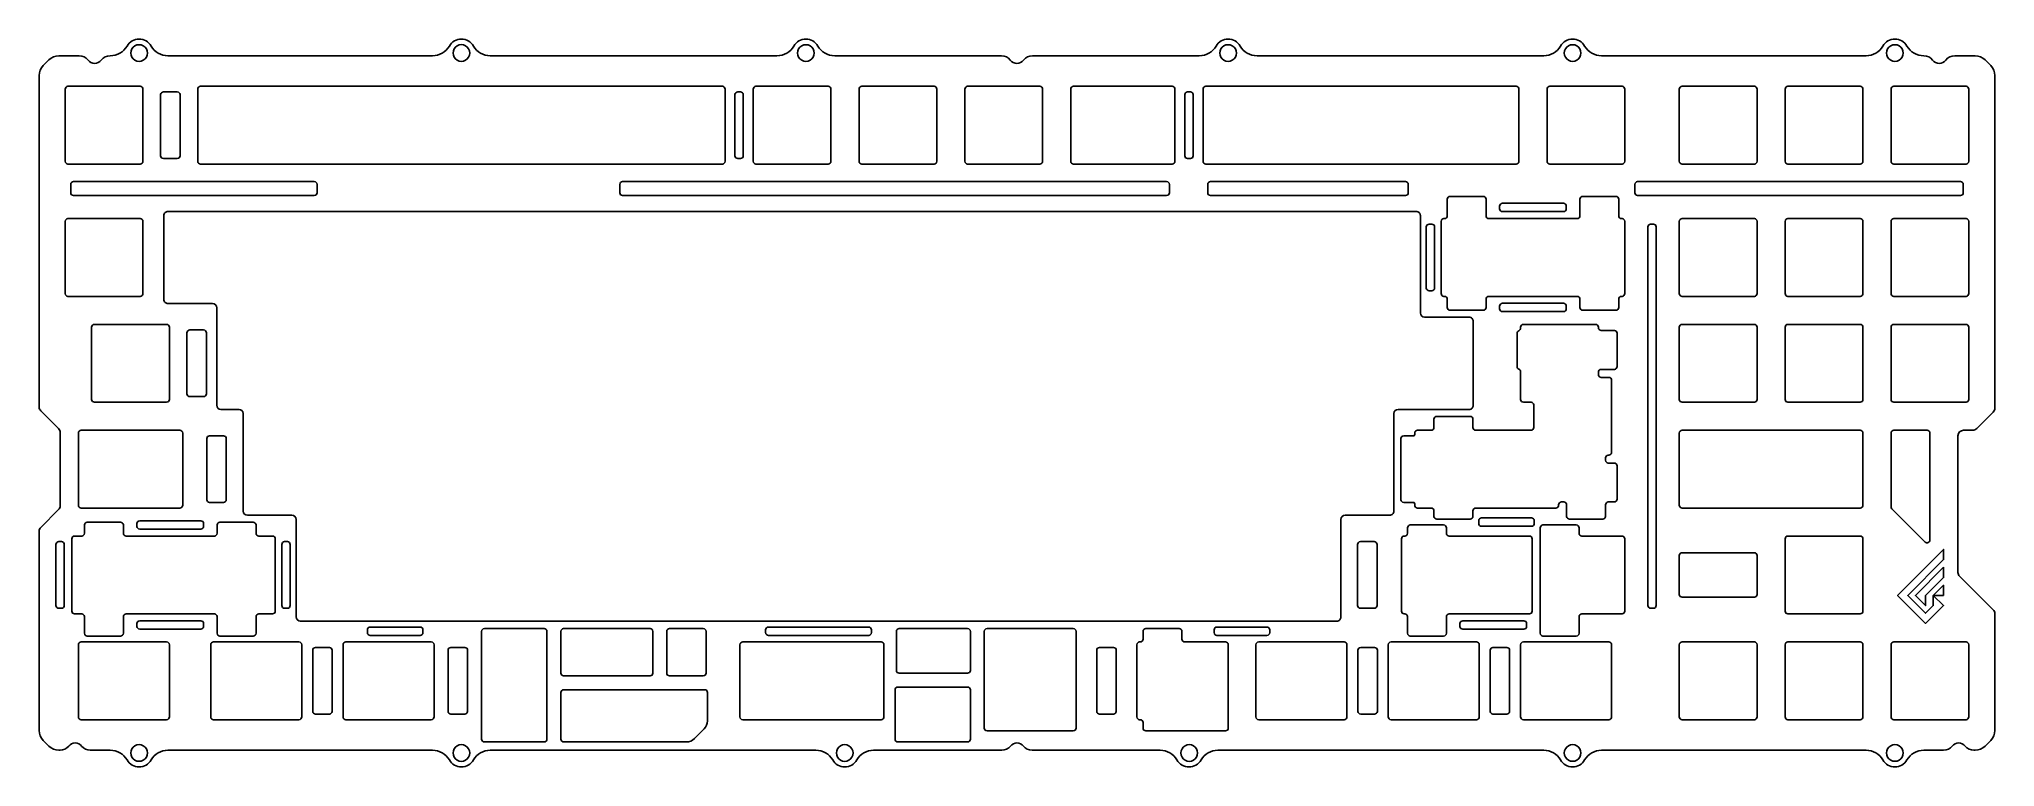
# Model space of a CAD drawing. Extents: x 0 to 352, y 0 to 131.
import ezdxf

# ---------------------------------------------------------------- set-up
doc = ezdxf.new("R2010")
doc.units = 0
doc.layers.add('Hidden', color=7, linetype='CONTINUOUS')
doc.layers.add('Visible', color=7, linetype='CONTINUOUS')

msp = doc.modelspace()

# ---------------------------------------------------------------- linework, layer by layer
at = {"layer": 'Hidden', "color": 7}
msp.add_lwpolyline([(280.681713, 79.104825)], close=True, dxfattribs=at)
at = {"layer": 'Visible', "color": 7}
for points in [[(0.782241, 126.280306), (1.817776, 127.315844)], [(3.585546, 128.048076), (7.262611, 128.048076)], [(12.816767, 128.048076), (12.853364, 128.048076)], [(23.245676, 128.048076), (70.853407, 128.048076)], [(81.245719, 128.048076), (132.853831, 128.048076)], [(173.262731, 128.048076), (143.246143, 128.048076)], [(208.854009, 128.048076), (178.816889, 128.048076)], [(270.854049, 128.048076), (219.246321, 128.048076)], [(328.854092, 128.048076), (281.246361, 128.048076)], [(339.262861, 128.048076), (339.246456, 128.048076)], [(348.514738, 128.048076), (344.816998, 128.048076)], [(350.2825, 127.315844), (351.318027, 126.280306)], [(0.050009, 64.843869), (0.050009, 124.512539)], [(352.050262, 124.512539), (352.050262, 64.612244)], [(4.744012, 109.054561), (4.744012, 122.054571)], [(5.244011, 122.554573), (18.244021, 122.554573)], [(18.744023, 122.054571), (18.744023, 109.054561)], [(21.920274, 110.054563), (21.920274, 121.05457)], [(22.420273, 121.554572), (24.920276, 121.554572)], [(25.420278, 121.05457), (25.420278, 110.054563)], [(28.596529, 109.054561), (28.596529, 122.054571)], [(29.096528, 122.554573), (123.019097, 122.554573)], [(123.519099, 122.054571), (123.519099, 109.054561)], [(125.294349, 121.05457), (125.294349, 110.054563)], [(125.794351, 121.554572), (126.29435, 121.554572)], [(126.794349, 121.05457), (126.794349, 110.054563)], [(128.569102, 109.054561), (128.569102, 122.054571)], [(129.069101, 122.554573), (142.069111, 122.554573)], [(142.569113, 122.054571), (142.569113, 109.054561)], [(147.619116, 122.054571), (147.619116, 109.054561)], [(161.119125, 122.554573), (148.119115, 122.554573)], [(161.619127, 122.054571), (161.619127, 109.054561)], [(166.669129, 109.054561), (166.669129, 122.054571)], [(167.169129, 122.554573), (180.169139, 122.554573)], [(180.669141, 122.054571), (180.669141, 109.054561)], [(185.719143, 109.054561), (185.719143, 122.054571)], [(186.219143, 122.554573), (203.981656, 122.554573)], [(204.481658, 122.054571), (204.481658, 109.054561)], [(206.256408, 110.054563), (206.256408, 121.05457)], [(206.75641, 121.554572), (207.256409, 121.554572)], [(207.756408, 110.054563), (207.756408, 121.05457)], [(209.531661, 109.054561), (209.531661, 122.054571)], [(210.03166, 122.554573), (265.894193, 122.554573)], [(266.394203, 122.054571), (266.394203, 109.054561)], [(271.444203, 109.054561), (271.444203, 122.054571)], [(271.944213, 122.554573), (284.944207, 122.554573)], [(285.444217, 122.054571), (285.444217, 109.054561)], [(295.25672, 109.054561), (295.25672, 122.054571)], [(295.75673, 122.554573), (308.756724, 122.554573)], [(309.256734, 122.054571), (309.256734, 109.054561)], [(314.306734, 109.054561), (314.306734, 122.054571)], [(314.806744, 122.554573), (327.806738, 122.554573)], [(328.306748, 109.054561), (328.306748, 122.054571)], [(333.356748, 109.054561), (333.356748, 122.054571)], [(333.856758, 122.554573), (346.856752, 122.554573)], [(347.356762, 122.054571), (347.356762, 109.054561)], [(24.920276, 109.554563), (22.420273, 109.554563)], [(126.29435, 109.554563), (125.794351, 109.554563)], [(207.256409, 109.554563), (206.75641, 109.554563)], [(18.244021, 108.554562), (5.244011, 108.554562)], [(123.019097, 108.554562), (29.096528, 108.554562)], [(142.069111, 108.554562), (129.069101, 108.554562)], [(161.119125, 108.554562), (148.119115, 108.554562)], [(180.169139, 108.554562), (167.169129, 108.554562)], [(203.981656, 108.554562), (186.219143, 108.554562)], [(265.894193, 108.554562), (210.03166, 108.554562)], [(284.944207, 108.554562), (271.944213, 108.554562)], [(308.756724, 108.554562), (295.75673, 108.554562)], [(327.806738, 108.554562), (314.806744, 108.554562)], [(346.856752, 108.554562), (333.856758, 108.554562)], [(5.744013, 104.898309), (5.744013, 103.398308)], [(6.244012, 105.398311), (49.581545, 105.398311)], [(49.581545, 102.898308), (6.244012, 102.898308)], [(50.081544, 104.898309), (50.081544, 103.398308)], [(104.569085, 103.398308), (104.569085, 104.898309)], [(105.069084, 105.398311), (202.981154, 105.398311)], [(202.981154, 102.898308), (105.069084, 102.898308)], [(203.481157, 104.898309), (203.481157, 103.398308)], [(210.381662, 103.398308), (210.381662, 104.898309)], [(210.881661, 105.398311), (245.98169, 105.398311)], [(245.98169, 102.898308), (210.881661, 102.898308)], [(246.4817, 104.898309), (246.4817, 103.398308)], [(253.481204, 99.242055), (253.481204, 102.242057)], [(253.981187, 102.742059), (259.981201, 102.742059)], [(260.481211, 102.242057), (260.481211, 99.242055)], [(277.357221, 99.242055), (277.357221, 102.242057)], [(277.857205, 102.742059), (283.857218, 102.742059)], [(284.357228, 102.242057), (284.357228, 99.242055)], [(287.25672, 103.398308), (287.25672, 104.898309)], [(287.75673, 105.398311), (345.856758, 105.398311)], [(345.856758, 102.898308), (287.75673, 102.898308)], [(346.356768, 104.898309), (346.356768, 103.398308)], [(5.244011, 98.742056), (18.244021, 98.742056)], [(22.494024, 84.192044), (22.494024, 99.292054)], [(23.244025, 100.042055), (247.894179, 100.042055)], [(248.644194, 99.292054), (248.644194, 81.742043)], [(252.894199, 98.742056), (252.981194, 98.742056)], [(260.981194, 98.742056), (276.857211, 98.742056)], [(262.919189, 100.492056), (262.919189, 100.992153)], [(263.419199, 101.492155), (274.419206, 101.492068)], [(274.419206, 99.992054), (263.419199, 99.992054)], [(274.919216, 100.992069), (274.919216, 100.492056)], [(284.857212, 98.742056), (284.944207, 98.742056)], [(295.75673, 98.742056), (308.756724, 98.742056)], [(314.806744, 98.742056), (327.806738, 98.742056)], [(333.856758, 98.742056), (346.856752, 98.742056)], [(4.744012, 85.242044), (4.744012, 98.242054)], [(18.744023, 98.242054), (18.744023, 85.242044)], [(249.719197, 86.242045), (249.719197, 97.242052)], [(250.21918, 97.742054), (250.71919, 97.742054)], [(251.2192, 97.242052), (251.2192, 86.242045)], [(252.394189, 85.242044), (252.394189, 98.242054)], [(285.444217, 98.242054), (285.444217, 85.242044)], [(289.594209, 29.092004), (289.594209, 97.242052)], [(290.094219, 97.742054), (290.594229, 97.742054)], [(291.094213, 97.242052), (291.094213, 29.092004)], [(295.25672, 85.242044), (295.25672, 98.242054)], [(309.256734, 98.242054), (309.256734, 85.242044)], [(314.306734, 85.242044), (314.306734, 98.242054)], [(328.306748, 98.242054), (328.306748, 85.242044)], [(333.356748, 85.242044), (333.356748, 98.242054)], [(347.356762, 98.242054), (347.356762, 85.242044)], [(18.244021, 84.742045), (5.244011, 84.742045)], [(250.71919, 85.742046), (250.21918, 85.742046)], [(252.981194, 84.742045), (252.894199, 84.742045)], [(276.857211, 84.742045), (260.981194, 84.742045)], [(284.944207, 84.742045), (284.857212, 84.742045)], [(308.756724, 84.742045), (295.75673, 84.742045)], [(327.806738, 84.742045), (314.806744, 84.742045)], [(346.856752, 84.742045), (333.856758, 84.742045)], [(31.269031, 83.442042), (23.244025, 83.442042)], [(32.019033, 65.14203), (32.019033, 82.692043)], [(249.394182, 80.992041), (257.419186, 80.992041)], [(253.481204, 82.742042), (253.481204, 84.242043)], [(259.981201, 82.242042), (253.981187, 82.242042)], [(260.481211, 84.242043), (260.481211, 82.742042)], [(262.919189, 82.494392), (262.919189, 82.992044)], [(274.419127, 81.992323), (263.419093, 81.99444)], [(263.419199, 83.492043), (274.419206, 83.492043)], [(274.919216, 82.992044), (274.919216, 82.492325)], [(277.357221, 82.742042), (277.357221, 84.242043)], [(283.857218, 82.242042), (277.857205, 82.242042)], [(284.357228, 84.242043), (284.357228, 82.742042)], [(9.506515, 66.19203), (9.506515, 79.19204)], [(10.006515, 79.692042), (23.006524, 79.692042)], [(23.506526, 79.19204), (23.506526, 66.19203)], [(26.662778, 67.192031), (26.662778, 78.192039)], [(27.162777, 78.692041), (29.662779, 78.692041)], [(30.162781, 78.192039), (30.162781, 67.192031)], [(258.169201, 80.24204), (258.169201, 65.14203)], [(266.062944, 78.105038), (266.062944, 72.105035)], [(266.681699, 79.029512), (266.681699, 79.19204)], [(267.181709, 79.692042), (280.181703, 79.692042)], [(280.681713, 79.19204), (280.681713, 79.10504)], [(283.562975, 78.60504), (281.181723, 78.60504)], [(284.062958, 72.105035), (284.062958, 78.105038)], [(295.25672, 66.19203), (295.25672, 79.19204)], [(295.75673, 79.692042), (308.756724, 79.692042)], [(309.256734, 79.19204), (309.256734, 66.19203)], [(314.306734, 66.19203), (314.306734, 79.19204)], [(314.806744, 79.692042), (327.806738, 79.692042)], [(328.306748, 79.19204), (328.306748, 66.19203)], [(333.356748, 66.19203), (333.356748, 79.19204)], [(333.856758, 79.692042), (346.856752, 79.692042)], [(347.356762, 79.19204), (347.356762, 66.19203)], [(266.681699, 66.19203), (266.681699, 71.180562)], [(280.681713, 71.105034), (280.681713, 70.667034)], [(281.181723, 71.605036), (283.562975, 71.605036)], [(282.562955, 70.167035), (281.181723, 70.167035)], [(283.062965, 56.667023), (283.062965, 69.667033)], [(0.3429, 64.136761), (3.544742, 60.934919)], [(23.006524, 65.692031), (10.006515, 65.692031)], [(29.662779, 66.692032), (27.162777, 66.692032)], [(36.031535, 64.392029), (32.769032, 64.392029)], [(36.781537, 46.092016), (36.781537, 63.64203)], [(243.88169, 63.64203), (243.88169, 46.092016)], [(257.419186, 64.392029), (244.631679, 64.392029)], [(268.562941, 65.692031), (267.181709, 65.692031)], [(269.062951, 65.192029), (269.062951, 61.142027)], [(308.756724, 65.692031), (295.75673, 65.692031)], [(327.806738, 65.692031), (314.806744, 65.692031)], [(346.856752, 65.692031), (333.856758, 65.692031)], [(348.787153, 60.934919), (351.757368, 63.905137)], [(3.837636, 60.227812), (3.837636, 47.05623)], [(7.125263, 47.142016), (7.125263, 60.142026)], [(7.625263, 60.642028), (25.387776, 60.642028)], [(25.887778, 60.142026), (25.887778, 47.142016)], [(247.631686, 60.142026), (247.631686, 59.919789)], [(250.599942, 60.642028), (248.131695, 60.642028)], [(251.099952, 61.142027), (251.099952, 62.642028)], [(251.599936, 63.142028), (257.599949, 63.142028)], [(258.099959, 62.642028), (258.099959, 61.142027)], [(258.599943, 60.642028), (268.562941, 60.642028)], [(295.25672, 47.142016), (295.25672, 60.142026)], [(295.75673, 60.642028), (327.806738, 60.642028)], [(328.306748, 60.142026), (328.306748, 47.142016)], [(333.356748, 46.849794), (333.356748, 60.142026)], [(333.856758, 60.642028), (339.856745, 60.642028)], [(340.356755, 60.142026), (340.356755, 40.877223)], [(346.406748, 60.642028), (348.080054, 60.642028)], [(30.234655, 48.142018), (30.234655, 59.142025)], [(30.734655, 59.642027), (33.234657, 59.642027)], [(33.734659, 59.142025), (33.734659, 48.142018)], [(245.147431, 48.142018), (245.147431, 59.142025)], [(245.647441, 59.642027), (247.547442, 59.642027)], [(345.406755, 59.642027), (345.406755, 35.062659)], [(281.975977, 55.667022), (281.975977, 55.229022)], [(282.47596, 56.167024), (282.562955, 56.167024)], [(283.562975, 54.729023), (282.47596, 54.729023)], [(284.062958, 48.229018), (284.062958, 54.229021)], [(3.544742, 46.349123), (0.3429, 43.147281)], [(25.387776, 46.642017), (7.625263, 46.642017)], [(33.234657, 47.642018), (30.734655, 47.642018)], [(247.547442, 47.642018), (245.647441, 47.642018)], [(247.631686, 47.364256), (247.631686, 47.142016)], [(248.131695, 46.642017), (250.599942, 46.642017)], [(251.099952, 45.142016), (251.099952, 46.142015)], [(258.099959, 46.142015), (258.099959, 45.142016)], [(258.599943, 46.642017), (273.037948, 46.642017)], [(273.537958, 47.229017), (273.537958, 47.142016)], [(274.037968, 47.729016), (274.47596, 47.729016)], [(274.97597, 45.142016), (274.97597, 47.229017)], [(281.975977, 47.229017), (281.975977, 45.142016)], [(282.47596, 47.729016), (283.562975, 47.729016)], [(295.75673, 46.642017), (327.806738, 46.642017)], [(339.504002, 40.522861), (333.504015, 46.495432)], [(0.050009, 6.584021), (0.050009, 42.440174)], [(8.212265, 42.092014), (8.212265, 43.592014)], [(8.712265, 44.092014), (14.71227, 44.092014)], [(15.212269, 43.592014), (15.212269, 42.092014)], [(17.650272, 43.342015), (17.650272, 43.842014)], [(18.150271, 44.342016), (29.150278, 44.342016)], [(29.150278, 42.842013), (18.150271, 42.842013)], [(29.65028, 43.842014), (29.65028, 43.342015)], [(32.088283, 42.092014), (32.088283, 43.592014)], [(32.588282, 44.092014), (38.588287, 44.092014)], [(45.556542, 45.342015), (37.531536, 45.342015)], [(39.088287, 43.592014), (39.088287, 42.092014)], [(46.306543, 27.042003), (46.306543, 44.592016)], [(234.356683, 44.592016), (234.356683, 27.042003)], [(243.131675, 45.342015), (235.106672, 45.342015)], [(246.337449, 42.092014), (246.337449, 43.092015)], [(246.837432, 43.592014), (252.837446, 43.592014)], [(257.599949, 44.642014), (251.599936, 44.642014)], [(253.337456, 43.092015), (253.337456, 42.092014)], [(259.156441, 43.867015), (259.156441, 44.367014)], [(259.656451, 44.867016), (268.656445, 44.867016)], [(268.656445, 43.367015), (259.656451, 43.367015)], [(269.156455, 44.367014), (269.156455, 43.867015)], [(270.213466, 24.092), (270.213466, 43.092015)], [(270.71345, 43.592014), (276.713463, 43.592014)], [(281.475967, 44.642014), (275.475953, 44.642014)], [(277.213473, 43.092015), (277.213473, 42.092014)], [(3.087886, 29.092004), (3.087886, 40.092011)], [(3.587885, 40.592013), (4.087887, 40.592013)], [(4.587886, 40.092011), (4.587886, 29.092004)], [(5.934638, 41.092012), (5.934638, 28.092002)], [(6.434637, 41.592014), (7.712263, 41.592014)], [(15.712269, 41.592014), (31.588281, 41.592014)], [(39.588286, 41.592014), (42.056538, 41.592014)], [(42.55654, 41.092012), (42.55654, 28.092002)], [(43.73154, 40.092011), (43.73154, 29.092004)], [(44.731541, 40.592013), (44.231539, 40.592013)], [(45.231541, 29.092004), (45.231541, 40.092011)], [(237.35042, 29.092004), (237.35042, 40.092011)], [(237.850429, 40.592013), (240.350426, 40.592013)], [(240.850436, 40.092011), (240.850436, 29.092004)], [(245.250434, 28.092002), (245.250434, 41.092012)], [(245.750444, 41.592014), (245.837439, 41.592014)], [(253.837439, 41.592014), (268.275445, 41.592014)], [(268.775455, 41.092012), (268.775455, 28.092002)], [(277.713457, 41.592014), (284.944207, 41.592014)], [(285.444217, 41.092012), (285.444217, 28.092002)], [(314.306734, 28.092002), (314.306734, 41.092012)], [(314.806744, 41.592014), (327.806738, 41.592014)], [(328.306748, 41.092012), (328.306748, 28.092002)], [(295.25672, 31.092004), (295.25672, 38.092011)], [(295.75673, 38.59201), (308.756724, 38.59201)], [(309.256734, 38.092011), (309.256734, 31.092004)], [(351.755754, 28.327143), (345.701263, 34.353932)], [(4.087887, 28.592004), (3.587885, 28.592004)], [(44.731541, 28.592004), (44.231539, 28.592004)], [(240.350426, 28.592004), (237.850429, 28.592004)], [(290.594229, 28.592004), (290.094219, 28.592004)], [(308.756724, 30.592004), (295.75673, 30.592004)], [(6.434637, 27.592003), (7.712263, 27.592003)], [(8.212265, 24.092), (8.212265, 27.092001)], [(15.212269, 27.092001), (15.212269, 24.092)], [(31.588281, 27.592003), (15.712269, 27.592003)], [(17.650272, 25.342001), (17.650272, 25.842003)], [(18.150271, 26.342002), (29.150278, 26.342002)], [(29.150278, 24.842001), (18.150271, 24.842001)], [(29.65028, 25.842003), (29.65028, 25.342001)], [(32.088283, 24.092), (32.088283, 27.092001)], [(39.088287, 27.092001), (39.088287, 24.092)], [(42.056538, 27.592003), (39.588286, 27.592003)], [(233.606668, 26.292001), (47.056543, 26.292001)], [(59.131553, 24.216999), (59.131553, 24.717001)], [(59.631552, 25.217001), (68.631559, 25.217001)], [(69.131558, 24.717001), (69.131558, 24.216999)], [(80.187816, 24.942001), (90.956574, 24.942001)], [(94.456578, 24.942001), (110.006588, 24.942001)], [(113.506592, 24.942001), (119.594095, 24.942001)], [(130.806603, 24.216999), (130.806603, 24.717001)], [(131.306605, 25.217001), (149.356617, 25.217001)], [(149.856616, 24.717001), (149.856616, 24.216999)], [(154.844122, 24.942001), (167.15663, 24.942001)], [(170.656633, 24.942001), (186.187893, 24.942001)], [(199.244153, 24.942001), (205.244159, 24.942001)], [(211.531663, 24.216999), (211.531663, 24.717001)], [(212.031663, 25.217001), (221.03167, 25.217001)], [(221.531669, 24.717001), (221.531669, 24.216999)], [(245.837439, 27.592003), (245.750444, 27.592003)], [(246.337449, 24.092), (246.337449, 27.092001)], [(253.337456, 27.092001), (253.337456, 24.092)], [(268.275445, 27.592003), (253.837439, 27.592003)], [(255.775434, 25.336812), (255.775434, 25.842003)], [(256.275444, 26.342002), (267.275425, 26.342002)], [(267.275636, 24.841379), (256.275656, 24.836802)], [(267.775435, 25.842003), (267.775435, 25.341379)], [(277.213473, 27.092001), (277.213473, 24.092)], [(284.944207, 27.592003), (277.713457, 27.592003)], [(327.806738, 27.592003), (314.806744, 27.592003)], [(352.050262, 27.618416), (352.050262, 6.584021)], [(7.125263, 9.041989), (7.125263, 22.041998)], [(7.625263, 22.542), (23.006524, 22.542)], [(14.71227, 23.592), (8.712265, 23.592)], [(23.506526, 22.041998), (23.506526, 9.041989)], [(30.937781, 22.041998), (30.937781, 9.041989)], [(31.43778, 22.542), (46.819042, 22.542)], [(38.588287, 23.592), (32.588282, 23.592)], [(47.319044, 9.041989), (47.319044, 22.041998)], [(49.784669, 21.541999), (52.284671, 21.541999)], [(54.750298, 9.041989), (54.750298, 22.041998)], [(55.250297, 22.542), (70.631559, 22.542)], [(68.631559, 23.717), (59.631552, 23.717)], [(71.131561, 22.041998), (71.131561, 9.041989)], [(74.159688, 21.541999), (76.65969, 21.541999)], [(79.687817, 5.047986), (79.687817, 24.442001)], [(91.456574, 24.442001), (91.456574, 5.047986)], [(93.956576, 16.934825), (93.956576, 24.442001)], [(110.506588, 24.442001), (110.506588, 16.934825)], [(113.00659, 24.442001), (113.00659, 16.934825)], [(120.094094, 16.934825), (120.094094, 24.442001)], [(126.18785, 22.041998), (126.18785, 9.041989)], [(126.687849, 22.542), (151.594118, 22.542)], [(149.356617, 23.717), (131.306605, 23.717)], [(152.09412, 9.041989), (152.09412, 22.041998)], [(154.34412, 17.419997), (154.34412, 24.442001)], [(167.656629, 24.442001), (167.656629, 17.419997)], [(170.156631, 7.040972), (170.156631, 24.442001)], [(186.687895, 24.442001), (186.687895, 7.040972)], [(190.906647, 21.541999), (193.406649, 21.541999)], [(197.625402, 9.041989), (197.625402, 22.041998)], [(198.125401, 22.542), (198.244152, 22.542)], [(198.744154, 23.042), (198.744154, 24.442001)], [(205.744158, 24.442001), (205.744158, 23.042)], [(206.244157, 22.542), (213.569163, 22.542)], [(221.03167, 23.717), (212.031663, 23.717)], [(214.069165, 22.041998), (214.069165, 7.040972)], [(219.056667, 9.041989), (219.056667, 22.041998)], [(219.556667, 22.542), (234.93792, 22.542)], [(235.43793, 22.041998), (235.43793, 9.041989)], [(237.903558, 21.541999), (240.403555, 21.541999)], [(242.869182, 9.041989), (242.869182, 22.041998)], [(243.369192, 22.542), (258.750438, 22.542)], [(252.837446, 23.592), (246.837432, 23.592)], [(259.250448, 22.041998), (259.250448, 9.041989)], [(261.716075, 21.541999), (264.216072, 21.541999)], [(266.681699, 9.041989), (266.681699, 22.041998)], [(267.181709, 22.542), (282.562955, 22.542)], [(276.713463, 23.592), (270.71345, 23.592)], [(283.062965, 22.041998), (283.062965, 9.041989)], [(295.25672, 9.041989), (295.25672, 22.041998)], [(295.75673, 22.542), (308.756724, 22.542)], [(309.256734, 22.041998), (309.256734, 9.041989)], [(314.306734, 9.041989), (314.306734, 22.041998)], [(314.806744, 22.542), (327.806738, 22.542)], [(328.306748, 22.041998), (328.306748, 9.041989)], [(333.356748, 9.041989), (333.356748, 22.041998)], [(333.856758, 22.542), (346.856752, 22.542)], [(347.356762, 22.041998), (347.356762, 9.041989)], [(49.284669, 10.04199), (49.284669, 21.041997)], [(52.784673, 21.041997), (52.784673, 10.04199)], [(73.659686, 10.04199), (73.659686, 21.041997)], [(77.159689, 21.041997), (77.159689, 10.04199)], [(190.406648, 10.04199), (190.406648, 21.041997)], [(193.906649, 21.041997), (193.906649, 10.04199)], [(237.403548, 10.04199), (237.403548, 21.041997)], [(240.903565, 21.041997), (240.903565, 10.04199)], [(261.216065, 10.04199), (261.216065, 21.041997)], [(264.716082, 21.041997), (264.716082, 10.04199)], [(110.006588, 16.434825), (94.456578, 16.434825)], [(113.506592, 16.434825), (119.594095, 16.434825)], [(154.594119, 14.419993), (167.15663, 14.419993)], [(167.15663, 16.919995), (154.844122, 16.919995)], [(93.956576, 5.047986), (93.956576, 13.434821)], [(94.456578, 13.934823), (119.844095, 13.934823)], [(120.344097, 13.434821), (120.344097, 8.327647)], [(154.09412, 5.047986), (154.09412, 13.919993)], [(167.656629, 13.919993), (167.656629, 5.047986)], [(23.006524, 8.541989), (7.625263, 8.541989)], [(31.43778, 8.541989), (46.819042, 8.541989)], [(52.284671, 9.541991), (49.784669, 9.541991)], [(70.631559, 8.541989), (55.250297, 8.541989)], [(76.65969, 9.541991), (74.159688, 9.541991)], [(126.687849, 8.541989), (151.594118, 8.541989)], [(193.406649, 9.541991), (190.906647, 9.541991)], [(198.244152, 8.541989), (198.125401, 8.541989)], [(198.744154, 7.040972), (198.744154, 8.041987)], [(234.93792, 8.541989), (219.556667, 8.541989)], [(240.403555, 9.541991), (237.903558, 9.541991)], [(258.750438, 8.541989), (243.369192, 8.541989)], [(264.216072, 9.541991), (261.716075, 9.541991)], [(282.562955, 8.541989), (267.181709, 8.541989)], [(308.756724, 8.541989), (295.75673, 8.541989)], [(327.806738, 8.541989), (314.806744, 8.541989)], [(346.856752, 8.541989), (333.856758, 8.541989)], [(1.817776, 3.780719), (0.782241, 4.816254)], [(90.956574, 4.547987), (80.187816, 4.547987)], [(116.564434, 4.547987), (94.456578, 4.547987)], [(119.758309, 6.913435), (117.978646, 5.133772)], [(167.15663, 4.547987), (154.594119, 4.547987)], [(186.187893, 6.540973), (170.656633, 6.540973)], [(213.569163, 6.540973), (199.244153, 6.540973)], [(351.318027, 4.816254), (350.2825, 3.780719)], [(3.814387, 3.048484), (3.585546, 3.048484)], [(12.853364, 3.048484), (9.265961, 3.048484)], [(70.853407, 3.048484), (23.245676, 3.048484)], [(81.245719, 3.048484), (139.853835, 3.048484)], [(173.31451, 3.048484), (150.246147, 3.048484)], [(201.810002, 3.048484), (178.766084, 3.048484)], [(212.202314, 3.048484), (270.854049, 3.048484)], [(281.246361, 3.048484), (328.854092, 3.048484)], [(339.246404, 3.048484), (342.81463, 3.048484)], [(348.266215, 3.048484), (348.514738, 3.048484)]]:
    msp.add_lwpolyline(points, dxfattribs=at)
for points in [[(19.549524, 128.548075)], [(77.549564, 128.548075)], [(139.549987, 128.548075)], [(215.550166, 128.548075)], [(277.550209, 128.548075)], [(335.550251, 128.548075)], [(342.807909, 30.919318), (340.969424, 30.919318), (342.807909, 29.080838), (339.590574, 25.8635), (334.534753, 30.919318), (342.807909, 39.192472), (342.807909, 37.353995), (336.373238, 30.919318), (339.590574, 27.70198), (340.969424, 29.080838), (340.969424, 30.919318), (342.807909, 32.757795)], [(342.807909, 35.975134), (342.807909, 34.136656), (339.590574, 30.919318), (339.590574, 29.080838), (337.752089, 30.919318)], [(19.549524, 2.548484)], [(77.549564, 2.548484)], [(146.549992, 2.548484)], [(208.550159, 2.548484)], [(277.550209, 2.548484)], [(335.550251, 2.548484)]]:
    msp.add_lwpolyline(points, close=True, dxfattribs=at)
for points in [[(18.049522, 131.048076), (17.156357, 131.048076), (16.33104, 130.571579), (15.884457, 129.798076)], [(20.214586, 129.798076), (19.768004, 130.571579), (18.942686, 131.048076), (18.049522, 131.048076)], [(76.049564, 131.048076), (75.1564, 131.048076), (74.331082, 130.571579), (73.8845, 129.798076)], [(78.214629, 129.798076), (77.768046, 130.571579), (76.942728, 131.048076), (76.049564, 131.048076)], [(138.049985, 131.048076), (137.156821, 131.048076), (136.331503, 130.571579), (135.884921, 129.798076)], [(140.21505, 129.798076), (139.768467, 130.571579), (138.94315, 131.048076), (138.049985, 131.048076)], [(214.050164, 131.048076), (213.157, 131.048076), (212.331682, 130.571579), (211.885099, 129.798076)], [(216.215228, 129.798076), (215.768646, 130.571579), (214.943328, 131.048076), (214.050164, 131.048076)], [(276.050205, 131.048069), (275.157044, 131.048069), (274.331728, 130.571575), (273.885145, 129.798076)], [(278.215266, 129.798076), (277.768682, 130.571575), (276.943367, 131.048069), (276.050205, 131.048069)], [(334.050248, 131.048069), (333.157086, 131.048069), (332.331771, 130.571575), (331.885187, 129.798076)], [(336.215308, 129.798076), (335.768725, 130.571575), (334.943409, 131.048069), (334.050248, 131.048069)], [(3.585546, 128.048076), (2.922504, 128.048076), (2.286618, 127.784683), (1.817776, 127.315841)], [(8.849512, 127.265345), (8.471007, 127.758785), (7.884503, 128.048075), (7.262611, 128.048076)], [(8.849512, 127.265345), (9.133391, 126.895264), (9.57327, 126.678296), (10.039689, 126.678296)], [(10.039689, 126.678296), (10.506109, 126.678296), (10.945988, 126.895264), (11.229867, 127.265345)], [(12.816767, 128.048076), (12.194876, 128.048075), (11.608372, 127.758785), (11.229867, 127.265345)], [(12.853364, 128.048076), (14.103795, 128.048075), (15.259241, 128.715172), (15.884457, 129.798076)], [(17.299521, 129.847115), (16.835418, 129.579166), (16.54952, 129.083974), (16.54952, 128.548075)], [(16.54952, 128.548075), (16.54952, 128.012176), (16.835418, 127.516985), (17.299521, 127.249035)], [(18.799523, 129.847115), (18.33542, 130.115065), (17.763623, 130.115065), (17.299521, 129.847115)], [(17.299521, 127.249035), (17.763623, 126.981086), (18.33542, 126.981086), (18.799523, 127.249035)], [(19.549524, 128.548075), (19.549524, 129.083974), (19.263625, 129.579166), (18.799523, 129.847115)], [(18.799523, 127.249035), (19.263625, 127.516985), (19.549524, 128.012176), (19.549524, 128.548075)], [(20.214586, 129.798076), (20.839801, 128.715172), (21.995246, 128.048076), (23.245676, 128.048076)], [(70.853407, 128.048076), (72.103838, 128.048075), (73.259284, 128.715172), (73.8845, 129.798076)], [(75.299305, 129.847857), (74.835073, 129.579709), (74.549244, 129.084186), (74.549562, 128.548075)], [(74.549562, 128.548075), (74.549244, 128.011964), (74.835073, 127.516441), (75.299305, 127.248294)], [(76.799821, 129.847857), (76.335588, 130.116004), (75.763538, 130.116004), (75.299305, 129.847857)], [(75.299305, 127.248294), (75.763538, 126.980146), (76.335588, 126.980146), (76.799821, 127.248294)], [(77.549564, 128.548075), (77.549882, 129.084186), (77.264053, 129.579709), (76.799821, 129.847857)], [(76.799821, 127.248294), (77.264053, 127.516441), (77.549882, 128.011964), (77.549564, 128.548075)], [(78.214629, 129.798076), (78.839844, 128.715172), (79.995289, 128.048076), (81.245719, 128.048076)], [(132.853831, 128.048076), (134.104261, 128.048076), (135.259706, 128.715172), (135.884921, 129.798076)], [(137.299984, 129.847115), (136.835882, 129.579166), (136.549983, 129.083974), (136.549983, 128.548075)], [(136.549983, 128.548075), (136.549983, 128.012176), (136.835882, 127.516985), (137.299984, 127.249035)], [(138.799986, 129.847115), (138.335884, 130.115065), (137.764087, 130.115065), (137.299984, 129.847115)], [(137.299984, 127.249035), (137.764087, 126.981086), (138.335884, 126.981086), (138.799986, 127.249035)], [(139.549987, 128.548075), (139.549987, 129.083974), (139.264089, 129.579166), (138.799986, 129.847115)], [(138.799986, 127.249035), (139.264089, 127.516985), (139.549987, 128.012176), (139.549987, 128.548075)], [(140.21505, 129.798076), (140.840266, 128.715172), (141.995712, 128.048075), (143.246143, 128.048076)], [(174.849634, 127.265345), (174.471128, 127.758786), (173.884623, 128.048076), (173.262731, 128.048076)], [(174.849634, 127.265345), (175.133513, 126.895265), (175.573391, 126.678298), (176.03981, 126.678298)], [(176.03981, 126.678298), (176.506229, 126.678298), (176.946107, 126.895265), (177.229986, 127.265345)], [(178.816889, 128.048076), (178.194997, 128.048076), (177.608492, 127.758786), (177.229986, 127.265345)], [(208.854009, 128.048076), (210.104439, 128.048076), (211.259884, 128.715172), (211.885099, 129.798076)], [(213.300163, 129.847115), (212.83606, 129.579166), (212.550162, 129.083974), (212.550162, 128.548075)], [(212.550162, 128.548075), (212.550162, 128.012176), (212.83606, 127.516985), (213.300163, 127.249035)], [(214.800165, 129.847115), (214.336063, 130.115065), (213.764265, 130.115065), (213.300163, 129.847115)], [(213.300163, 127.249035), (213.764265, 126.981086), (214.336063, 126.981086), (214.800165, 127.249035)], [(215.550166, 128.548075), (215.550166, 129.083974), (215.264267, 129.579166), (214.800165, 129.847115)], [(214.800165, 127.249035), (215.264267, 127.516985), (215.550166, 128.012176), (215.550166, 128.548075)], [(216.215228, 129.798076), (216.840444, 128.715172), (217.99589, 128.048075), (219.246321, 128.048076)], [(270.854049, 128.048076), (272.104481, 128.048074), (273.259928, 128.715171), (273.885145, 129.798076)], [(275.300203, 129.847116), (274.836101, 129.579166), (274.550202, 129.083975), (274.550202, 128.548075)], [(274.550202, 128.548075), (274.550202, 128.012176), (274.836101, 127.516984), (275.300203, 127.249034)], [(276.800207, 129.847116), (276.336104, 130.115066), (275.764306, 130.115066), (275.300203, 129.847116)], [(275.300203, 127.249034), (275.764306, 126.981084), (276.336104, 126.981084), (276.800207, 127.249034)], [(277.550209, 128.548075), (277.550209, 129.083975), (277.26431, 129.579166), (276.800207, 129.847116)], [(276.800207, 127.249034), (277.26431, 127.516984), (277.550209, 128.012176), (277.550209, 128.548075)], [(278.215266, 129.798076), (278.840482, 128.715171), (279.995929, 128.048074), (281.246361, 128.048076)], [(328.854092, 128.048076), (330.104524, 128.048074), (331.259971, 128.715171), (331.885187, 129.798076)], [(333.300246, 129.847116), (332.836143, 129.579166), (332.550244, 129.083975), (332.550244, 128.548075)], [(332.550244, 128.548075), (332.550244, 128.012176), (332.836143, 127.516984), (333.300246, 127.249034)], [(334.800249, 129.847116), (334.336147, 130.115066), (333.764349, 130.115066), (333.300246, 129.847116)], [(333.300246, 127.249034), (333.764349, 126.981084), (334.336147, 126.981084), (334.800249, 127.249034)], [(335.550251, 128.548075), (335.550251, 129.083975), (335.264352, 129.579166), (334.800249, 129.847116)], [(334.800249, 127.249034), (335.264352, 127.516984), (335.550251, 128.012176), (335.550251, 128.548075)], [(336.215308, 129.798076), (336.840524, 128.715171), (337.995972, 128.048074), (339.246404, 128.048076)], [(340.849753, 127.265345), (340.47125, 127.758783), (339.884749, 128.048073), (339.262861, 128.048076)], [(340.849753, 127.265345), (341.133632, 126.895265), (341.573511, 126.678298), (342.039929, 126.678298)], [(342.039929, 126.678298), (342.506348, 126.678298), (342.946227, 126.895265), (343.230105, 127.265345)], [(344.816998, 128.048076), (344.195109, 128.048073), (343.608609, 127.758783), (343.230105, 127.265345)], [(350.2825, 127.315841), (349.81366, 127.784681), (349.177778, 128.048074), (348.514738, 128.048076)], [(0.782241, 126.280306), (0.313401, 125.811465), (0.050009, 125.17558), (0.050009, 124.512539)], [(352.050262, 124.512539), (352.050261, 125.17558), (351.786868, 125.811465), (351.318027, 126.280306)], [(4.890458, 122.408125), (4.796689, 122.314357), (4.744011, 122.18718), (4.744012, 122.054571)], [(5.244011, 122.554573), (5.111403, 122.554573), (4.984226, 122.501894), (4.890458, 122.408125)], [(18.597576, 122.408126), (18.503808, 122.501895), (18.37663, 122.554574), (18.244021, 122.554573)], [(18.744023, 122.054571), (18.744023, 122.18718), (18.691345, 122.314358), (18.597576, 122.408126)], [(22.06672, 121.408124), (21.972952, 121.314355), (21.920274, 121.187178), (21.920274, 121.05457)], [(22.420273, 121.554572), (22.287665, 121.554571), (22.160488, 121.501893), (22.06672, 121.408124)], [(25.273831, 121.408125), (25.180062, 121.501894), (25.052885, 121.554572), (24.920276, 121.554572)], [(25.420278, 121.05457), (25.420278, 121.187179), (25.3676, 121.314356), (25.273831, 121.408125)], [(28.742975, 122.408125), (28.649206, 122.314357), (28.596528, 122.18718), (28.596529, 122.054571)], [(29.096528, 122.554573), (28.96392, 122.554573), (28.836743, 122.501894), (28.742975, 122.408125)], [(123.372652, 122.408126), (123.278884, 122.501895), (123.151706, 122.554574), (123.019097, 122.554573)], [(123.519099, 122.054571), (123.5191, 122.18718), (123.466421, 122.314358), (123.372652, 122.408126)], [(125.440795, 121.408125), (125.347027, 121.314356), (125.294348, 121.187179), (125.294349, 121.05457)], [(125.794351, 121.554572), (125.661742, 121.554572), (125.534564, 121.501894), (125.440795, 121.408125)], [(126.647904, 121.408124), (126.554136, 121.501893), (126.426959, 121.554571), (126.29435, 121.554572)], [(126.794349, 121.05457), (126.79435, 121.187178), (126.741672, 121.314355), (126.647904, 121.408124)], [(128.715547, 122.408125), (128.621779, 122.314357), (128.569101, 122.18718), (128.569102, 122.054571)], [(129.069101, 122.554573), (128.936493, 122.554573), (128.809316, 122.501894), (128.715547, 122.408125)], [(142.422666, 122.408126), (142.328898, 122.501895), (142.20172, 122.554574), (142.069111, 122.554573)], [(142.569113, 122.054571), (142.569113, 122.18718), (142.516435, 122.314358), (142.422666, 122.408126)], [(147.765561, 122.408125), (147.671793, 122.314357), (147.619115, 122.18718), (147.619116, 122.054571)], [(148.119115, 122.554573), (147.986506, 122.554573), (147.859329, 122.501894), (147.765561, 122.408125)], [(161.47268, 122.408126), (161.378911, 122.501895), (161.251734, 122.554574), (161.119125, 122.554573)], [(161.619127, 122.054571), (161.619127, 122.18718), (161.566449, 122.314358), (161.47268, 122.408126)], [(166.815575, 122.408125), (166.721807, 122.314357), (166.669129, 122.18718), (166.669129, 122.054571)], [(167.169129, 122.554573), (167.03652, 122.554573), (166.909343, 122.501894), (166.815575, 122.408125)], [(180.522694, 122.408126), (180.428925, 122.501895), (180.301748, 122.554574), (180.169139, 122.554573)], [(180.669141, 122.054571), (180.669141, 122.18718), (180.616463, 122.314358), (180.522694, 122.408126)], [(185.865589, 122.408125), (185.771821, 122.314357), (185.719143, 122.18718), (185.719143, 122.054571)], [(186.219143, 122.554573), (186.086534, 122.554573), (185.959357, 122.501894), (185.865589, 122.408125)], [(204.335211, 122.408126), (204.241443, 122.501895), (204.114265, 122.554574), (203.981656, 122.554573)], [(204.481658, 122.054571), (204.481658, 122.18718), (204.42898, 122.314358), (204.335211, 122.408126)], [(206.402854, 121.408125), (206.309086, 121.314356), (206.256407, 121.187179), (206.256408, 121.05457)], [(206.75641, 121.554572), (206.623801, 121.554572), (206.496623, 121.501894), (206.402854, 121.408125)], [(207.609962, 121.408124), (207.516194, 121.501893), (207.389017, 121.554571), (207.256409, 121.554572)], [(207.756408, 121.05457), (207.756409, 121.187178), (207.703731, 121.314355), (207.609962, 121.408124)], [(209.678106, 122.408125), (209.584338, 122.314357), (209.53166, 122.18718), (209.531661, 122.054571)], [(210.03166, 122.554573), (209.899051, 122.554573), (209.771874, 122.501894), (209.678106, 122.408125)], [(266.247753, 122.408129), (266.153983, 122.501898), (266.026803, 122.554576), (265.894193, 122.554573)], [(266.394203, 122.054571), (266.394203, 122.187181), (266.341524, 122.31436), (266.247753, 122.408129)], [(271.590652, 122.408129), (271.496882, 122.31436), (271.444202, 122.187181), (271.444203, 122.054571)], [(271.944213, 122.554573), (271.811603, 122.554576), (271.684423, 122.501898), (271.590652, 122.408129)], [(285.297767, 122.408129), (285.203997, 122.501898), (285.076817, 122.554576), (284.944207, 122.554573)], [(285.444217, 122.054571), (285.444217, 122.187181), (285.391538, 122.31436), (285.297767, 122.408129)], [(295.40317, 122.408129), (295.309399, 122.31436), (295.25672, 122.187181), (295.25672, 122.054571)], [(295.75673, 122.554573), (295.62412, 122.554576), (295.49694, 122.501898), (295.40317, 122.408129)], [(309.110285, 122.408129), (309.016514, 122.501898), (308.889334, 122.554576), (308.756724, 122.554573)], [(309.256734, 122.054571), (309.256734, 122.187181), (309.204055, 122.31436), (309.110285, 122.408129)], [(314.453184, 122.408129), (314.359413, 122.31436), (314.306734, 122.187181), (314.306734, 122.054571)], [(314.806744, 122.554573), (314.674134, 122.554576), (314.546954, 122.501898), (314.453184, 122.408129)], [(328.160298, 122.408129), (328.066528, 122.501898), (327.939348, 122.554576), (327.806738, 122.554573)], [(328.306748, 122.054571), (328.306748, 122.187181), (328.254069, 122.31436), (328.160298, 122.408129)], [(333.503197, 122.408129), (333.409427, 122.31436), (333.356747, 122.187181), (333.356748, 122.054571)], [(333.856758, 122.554573), (333.724147, 122.554576), (333.596968, 122.501898), (333.503197, 122.408129)], [(347.210312, 122.408129), (347.116542, 122.501898), (346.989362, 122.554576), (346.856752, 122.554573)], [(347.356762, 122.054571), (347.356762, 122.187181), (347.304083, 122.31436), (347.210312, 122.408129)], [(21.920274, 110.054563), (21.920275, 109.778421), (22.144132, 109.554564), (22.420273, 109.554563)], [(24.920276, 109.554563), (25.052884, 109.554563), (25.180061, 109.607241), (25.27383, 109.701009)], [(25.27383, 109.701009), (25.367599, 109.794777), (25.420277, 109.921954), (25.420278, 110.054563)], [(125.294349, 110.054563), (125.294349, 109.921954), (125.347028, 109.794777), (125.440796, 109.701009)], [(125.440796, 109.701009), (125.534565, 109.607241), (125.661742, 109.554563), (125.794351, 109.554563)], [(126.29435, 109.554563), (126.570492, 109.554564), (126.794349, 109.778421), (126.794349, 110.054563)], [(206.756407, 109.554563), (206.480265, 109.554564), (206.256408, 109.778421), (206.256408, 110.054563)], [(207.256409, 109.554563), (207.532551, 109.554564), (207.756408, 109.778421), (207.756408, 110.054563)], [(4.744012, 109.054561), (4.744012, 108.778419), (4.967869, 108.554562), (5.244011, 108.554562)], [(18.244021, 108.554562), (18.376629, 108.554561), (18.503807, 108.60724), (18.597575, 108.701008)], [(18.597575, 108.701008), (18.691344, 108.794776), (18.744023, 108.921953), (18.744023, 109.054561)], [(28.596529, 109.054561), (28.596529, 108.778419), (28.820386, 108.554562), (29.096528, 108.554562)], [(123.019097, 108.554562), (123.151706, 108.554561), (123.278883, 108.60724), (123.372651, 108.701008)], [(123.372651, 108.701008), (123.46642, 108.794776), (123.519099, 108.921953), (123.519099, 109.054561)], [(128.569102, 109.054561), (128.569102, 108.778419), (128.792959, 108.554562), (129.069101, 108.554562)], [(142.069111, 108.554562), (142.201719, 108.554561), (142.328897, 108.60724), (142.422665, 108.701008)], [(142.422665, 108.701008), (142.516434, 108.794776), (142.569113, 108.921953), (142.569113, 109.054561)], [(147.619116, 109.054561), (147.619116, 108.778419), (147.842973, 108.554562), (148.119115, 108.554562)], [(161.119125, 108.554562), (161.251733, 108.554561), (161.378911, 108.60724), (161.472679, 108.701008)], [(161.472679, 108.701008), (161.566448, 108.794776), (161.619127, 108.921953), (161.619127, 109.054561)], [(166.669129, 109.054561), (166.66913, 108.778419), (166.892987, 108.554562), (167.169129, 108.554562)], [(180.169139, 108.554562), (180.44528, 108.554562), (180.669137, 108.778419), (180.669138, 109.054561)], [(185.719143, 109.054561), (185.719144, 108.778419), (185.943001, 108.554562), (186.219143, 108.554562)], [(203.981656, 108.554562), (204.114264, 108.554561), (204.241442, 108.60724), (204.33521, 108.701008)], [(204.33521, 108.701008), (204.428979, 108.794776), (204.481658, 108.921953), (204.481658, 109.054561)], [(209.531661, 109.054561), (209.531661, 108.778419), (209.755518, 108.554562), (210.03166, 108.554562)], [(265.894193, 108.554562), (266.026803, 108.554559), (266.153982, 108.607237), (266.247752, 108.701005)], [(266.247752, 108.701005), (266.341523, 108.794773), (266.394203, 108.921951), (266.394203, 109.054561)], [(271.444203, 109.054561), (271.444203, 108.921951), (271.496883, 108.794773), (271.590653, 108.701005)], [(271.590653, 108.701005), (271.684424, 108.607237), (271.811603, 108.554559), (271.944213, 108.554562)], [(284.944207, 108.554562), (285.076817, 108.554559), (285.203996, 108.607237), (285.297766, 108.701005)], [(285.297766, 108.701005), (285.391537, 108.794773), (285.444216, 108.921951), (285.444217, 109.054561)], [(295.25672, 109.054561), (295.25672, 108.921951), (295.3094, 108.794773), (295.403171, 108.701005)], [(295.403171, 108.701005), (295.496941, 108.607237), (295.62412, 108.554559), (295.75673, 108.554562)], [(308.756724, 108.554562), (308.889334, 108.554559), (309.016513, 108.607237), (309.110284, 108.701005)], [(309.110284, 108.701005), (309.204054, 108.794773), (309.256734, 108.921951), (309.256734, 109.054561)], [(314.306734, 109.054561), (314.306734, 108.921951), (314.359414, 108.794773), (314.453184, 108.701005)], [(314.453184, 108.701005), (314.546955, 108.607237), (314.674134, 108.554559), (314.806744, 108.554562)], [(327.806738, 108.554562), (327.939348, 108.554559), (328.066527, 108.607237), (328.160297, 108.701005)], [(328.160297, 108.701005), (328.254068, 108.794773), (328.306748, 108.921951), (328.306748, 109.054561)], [(333.356748, 109.054561), (333.356748, 108.921951), (333.409428, 108.794773), (333.503198, 108.701005)], [(333.503198, 108.701005), (333.596969, 108.607237), (333.724148, 108.554559), (333.856758, 108.554562)], [(346.856752, 108.554562), (346.989362, 108.554559), (347.116541, 108.607237), (347.210311, 108.701005)], [(347.210311, 108.701005), (347.304082, 108.794773), (347.356761, 108.921951), (347.356762, 109.054561)], [(5.890459, 105.251863), (5.796691, 105.158094), (5.744013, 105.030917), (5.744013, 104.898309)], [(5.744013, 103.398308), (5.744014, 103.122166), (5.967871, 102.898309), (6.244012, 102.898308)], [(6.244012, 105.398311), (6.111404, 105.39831), (5.984227, 105.345631), (5.890459, 105.251863)], [(49.935099, 105.251863), (49.841331, 105.345631), (49.714154, 105.39831), (49.581545, 105.398311)], [(49.581545, 102.898308), (49.857687, 102.898309), (50.081544, 103.122166), (50.081544, 103.398308)], [(50.081544, 104.898309), (50.081545, 105.030917), (50.028867, 105.158094), (49.935099, 105.251863)], [(104.71553, 105.251863), (104.621762, 105.158094), (104.569084, 105.030917), (104.569085, 104.898309)], [(104.569085, 103.398308), (104.569085, 103.122166), (104.792942, 102.898309), (105.069084, 102.898308)], [(105.069084, 105.398311), (104.936476, 105.39831), (104.809299, 105.345631), (104.71553, 105.251863)], [(203.33471, 105.251864), (203.240941, 105.345632), (203.113763, 105.398311), (202.981154, 105.398311)], [(202.981154, 102.898308), (203.113763, 102.898308), (203.24094, 102.950986), (203.334709, 103.044754)], [(203.334709, 103.044754), (203.428477, 103.138522), (203.481156, 103.265699), (203.481157, 103.398308)], [(203.481157, 104.898309), (203.481157, 105.030917), (203.428478, 105.158095), (203.33471, 105.251864)], [(210.528107, 105.251863), (210.434339, 105.158094), (210.381661, 105.030917), (210.381662, 104.898309)], [(210.381662, 103.398308), (210.381662, 103.122166), (210.605519, 102.898309), (210.881661, 102.898308)], [(210.881661, 105.398311), (210.749052, 105.39831), (210.621875, 105.345631), (210.528107, 105.251863)], [(246.33525, 105.251867), (246.24148, 105.345636), (246.1143, 105.398313), (245.98169, 105.398311)], [(245.98169, 102.898308), (246.1143, 102.898306), (246.241479, 102.950983), (246.335249, 103.044751)], [(246.335249, 103.044751), (246.42902, 103.13852), (246.481699, 103.265698), (246.4817, 103.398308)], [(246.4817, 104.898309), (246.4817, 105.030919), (246.429021, 105.158098), (246.33525, 105.251867)], [(253.981187, 102.742059), (253.705051, 102.742049), (253.481203, 102.518193), (253.481204, 102.242057)], [(259.981227, 102.742059), (260.257364, 102.742049), (260.481212, 102.518193), (260.481211, 102.242057)], [(277.857205, 102.742059), (277.581068, 102.742049), (277.35722, 102.518193), (277.357221, 102.242057)], [(284.210779, 102.595615), (284.117008, 102.689384), (283.989829, 102.742061), (283.857218, 102.742059)], [(284.357228, 102.242057), (284.357229, 102.374667), (284.304549, 102.501846), (284.210779, 102.595615)], [(287.403169, 105.251867), (287.309399, 105.158098), (287.256719, 105.030919), (287.25672, 104.898309)], [(287.25672, 103.398308), (287.25672, 103.265698), (287.3094, 103.13852), (287.40317, 103.044751)], [(287.75673, 105.398311), (287.624119, 105.398313), (287.49694, 105.345636), (287.403169, 105.251867)], [(287.40317, 103.044751), (287.496941, 102.950983), (287.62412, 102.898306), (287.75673, 102.898308)], [(346.210319, 105.251867), (346.116548, 105.345636), (345.989369, 105.398313), (345.856758, 105.398311)], [(345.856758, 102.898308), (345.989368, 102.898306), (346.116548, 102.950983), (346.210318, 103.044751)], [(346.210318, 103.044751), (346.304088, 103.13852), (346.356768, 103.265698), (346.356768, 103.398308)], [(346.356768, 104.898309), (346.356769, 105.030919), (346.304089, 105.158098), (346.210319, 105.251867)], [(4.890458, 98.595608), (4.796689, 98.50184), (4.744011, 98.374662), (4.744012, 98.242054)], [(5.244011, 98.742056), (5.111403, 98.742056), (4.984226, 98.689377), (4.890458, 98.595608)], [(18.597576, 98.595609), (18.503808, 98.689378), (18.37663, 98.742056), (18.244021, 98.742056)], [(18.744023, 98.242054), (18.744023, 98.374663), (18.691345, 98.50184), (18.597576, 98.595609)], [(22.713694, 99.822385), (22.573041, 99.681732), (22.494023, 99.490966), (22.494024, 99.292054)], [(23.244025, 100.042055), (23.045112, 100.042055), (22.854346, 99.963038), (22.713694, 99.822385)], [(248.424519, 99.82239), (248.283863, 99.963043), (248.093094, 100.042059), (247.894179, 100.042055)], [(248.644194, 99.292054), (248.644194, 99.490969), (248.565175, 99.681737), (248.424519, 99.82239)], [(252.540639, 98.595612), (252.446868, 98.501843), (252.394189, 98.374664), (252.394189, 98.242054)], [(252.894199, 98.742056), (252.761589, 98.742058), (252.634409, 98.689381), (252.540639, 98.595612)], [(252.981194, 98.742056), (253.113804, 98.742053), (253.240983, 98.79473), (253.334753, 98.888499)], [(253.334753, 98.888499), (253.428524, 98.982267), (253.481204, 99.109445), (253.481204, 99.242055)], [(260.481211, 99.242055), (260.481212, 98.96592), (260.705059, 98.742065), (260.981194, 98.742056)], [(263.065639, 101.345712), (262.971869, 101.251943), (262.919189, 101.124764), (262.919189, 100.992153)], [(262.919189, 100.492056), (262.919189, 100.359446), (262.971869, 100.232267), (263.065639, 100.138498)], [(263.419199, 101.492155), (263.286589, 101.492158), (263.159409, 101.43948), (263.065639, 101.345712)], [(263.065639, 100.138498), (263.159409, 100.044729), (263.286589, 99.992052), (263.419199, 99.992054)], [(274.772766, 101.345625), (274.678996, 101.439394), (274.551816, 101.492071), (274.419206, 101.492068)], [(274.419206, 99.992054), (274.551817, 99.992052), (274.678997, 100.044729), (274.772767, 100.138498)], [(274.919216, 100.992069), (274.919216, 101.124679), (274.866536, 101.251857), (274.772766, 101.345625)], [(274.772767, 100.138498), (274.866537, 100.232267), (274.919217, 100.359446), (274.919216, 100.492056)], [(276.857211, 98.742056), (276.989821, 98.742053), (277.117001, 98.79473), (277.210771, 98.888499)], [(277.210771, 98.888499), (277.304541, 98.982267), (277.357221, 99.109445), (277.357221, 99.242055)], [(284.357228, 99.242055), (284.357229, 98.96592), (284.581076, 98.742065), (284.857212, 98.742056)], [(285.297767, 98.595612), (285.203997, 98.689381), (285.076817, 98.742058), (284.944207, 98.742056)], [(285.444217, 98.242054), (285.444217, 98.374664), (285.391538, 98.501843), (285.297767, 98.595612)], [(295.40317, 98.595612), (295.309399, 98.501843), (295.25672, 98.374664), (295.25672, 98.242054)], [(295.75673, 98.742056), (295.62412, 98.742058), (295.49694, 98.689381), (295.40317, 98.595612)], [(309.110285, 98.595612), (309.016514, 98.689381), (308.889334, 98.742058), (308.756724, 98.742056)], [(309.256734, 98.242054), (309.256734, 98.374664), (309.204055, 98.501843), (309.110285, 98.595612)], [(314.453184, 98.595612), (314.359413, 98.501843), (314.306734, 98.374664), (314.306734, 98.242054)], [(314.806744, 98.742056), (314.674134, 98.742058), (314.546954, 98.689381), (314.453184, 98.595612)], [(328.160298, 98.595612), (328.066528, 98.689381), (327.939348, 98.742058), (327.806738, 98.742056)], [(328.306748, 98.242054), (328.306748, 98.374664), (328.254069, 98.501843), (328.160298, 98.595612)], [(333.503197, 98.595612), (333.409427, 98.501843), (333.356747, 98.374664), (333.356748, 98.242054)], [(333.856758, 98.742056), (333.724147, 98.742058), (333.596968, 98.689381), (333.503197, 98.595612)], [(347.210312, 98.595612), (347.116542, 98.689381), (346.989362, 98.742058), (346.856752, 98.742056)], [(347.356762, 98.242054), (347.356762, 98.374664), (347.304083, 98.501843), (347.210312, 98.595612)], [(250.21918, 97.742054), (249.943044, 97.742045), (249.719196, 97.518189), (249.719197, 97.242052)], [(251.07275, 97.595611), (250.97898, 97.689379), (250.8518, 97.742057), (250.71919, 97.742054)], [(251.2192, 97.242052), (251.2192, 97.374663), (251.166521, 97.501842), (251.07275, 97.595611)], [(289.740659, 97.595611), (289.646889, 97.501842), (289.594209, 97.374663), (289.594209, 97.242052)], [(290.094219, 97.742054), (289.961609, 97.742057), (289.834429, 97.689379), (289.740659, 97.595611)], [(291.094213, 97.242052), (291.094214, 97.518189), (290.870366, 97.742045), (290.594229, 97.742054)], [(4.744012, 85.242044), (4.744012, 84.965902), (4.967869, 84.742045), (5.244011, 84.742045)], [(18.244021, 84.742045), (18.376629, 84.742044), (18.503807, 84.794722), (18.597575, 84.88849)], [(18.597575, 84.88849), (18.691344, 84.982258), (18.744023, 85.109435), (18.744023, 85.242044)], [(249.719197, 86.242045), (249.719197, 85.96591), (249.943045, 85.742055), (250.21918, 85.742046)], [(250.71919, 85.742046), (250.8518, 85.742043), (250.978979, 85.794721), (251.07275, 85.888489)], [(251.07275, 85.888489), (251.16652, 85.982257), (251.2192, 86.109435), (251.2192, 86.242045)], [(252.394189, 85.242044), (252.394189, 85.109434), (252.446869, 84.982256), (252.540639, 84.888488)], [(252.540639, 84.888488), (252.63441, 84.794719), (252.761589, 84.742042), (252.894199, 84.742045)], [(253.334754, 84.595601), (253.240984, 84.689369), (253.113804, 84.742047), (252.981194, 84.742045)], [(253.481204, 84.242043), (253.481204, 84.374653), (253.428525, 84.501832), (253.334754, 84.595601)], [(260.981194, 84.742045), (260.705058, 84.742035), (260.48121, 84.518179), (260.481211, 84.242043)], [(277.210772, 84.595601), (277.117001, 84.689369), (276.989822, 84.742047), (276.857211, 84.742045)], [(277.357221, 84.242043), (277.357222, 84.374653), (277.304542, 84.501832), (277.210772, 84.595601)], [(284.857212, 84.742045), (284.581075, 84.742035), (284.357227, 84.518179), (284.357228, 84.242043)], [(284.944207, 84.742045), (285.076817, 84.742042), (285.203996, 84.794719), (285.297766, 84.888488)], [(285.297766, 84.888488), (285.391537, 84.982256), (285.444216, 85.109434), (285.444217, 85.242044)], [(295.25672, 85.242044), (295.25672, 85.109434), (295.3094, 84.982256), (295.403171, 84.888488)], [(295.403171, 84.888488), (295.496941, 84.794719), (295.62412, 84.742042), (295.75673, 84.742045)], [(308.756724, 84.742045), (308.889334, 84.742042), (309.016513, 84.794719), (309.110284, 84.888488)], [(309.110284, 84.888488), (309.204054, 84.982256), (309.256734, 85.109434), (309.256734, 85.242044)], [(314.306734, 85.242044), (314.306734, 85.109434), (314.359414, 84.982256), (314.453184, 84.888488)], [(314.453184, 84.888488), (314.546955, 84.794719), (314.674134, 84.742042), (314.806744, 84.742045)], [(327.806738, 84.742045), (327.939348, 84.742042), (328.066527, 84.794719), (328.160297, 84.888488)], [(328.160297, 84.888488), (328.254068, 84.982256), (328.306748, 85.109434), (328.306748, 85.242044)], [(333.356748, 85.242044), (333.356748, 85.109434), (333.409428, 84.982256), (333.503198, 84.888488)], [(333.503198, 84.888488), (333.596969, 84.794719), (333.724148, 84.742042), (333.856758, 84.742045)], [(346.856752, 84.742045), (346.989362, 84.742042), (347.116541, 84.794719), (347.210311, 84.888488)], [(347.210311, 84.888488), (347.304082, 84.982256), (347.356761, 85.109434), (347.356762, 85.242044)], [(22.494024, 84.192044), (22.494023, 83.993131), (22.573041, 83.802365), (22.713694, 83.661713)], [(22.713694, 83.661713), (22.854346, 83.52106), (23.045112, 83.442042), (23.244025, 83.442042)], [(32.019033, 82.692043), (32.019032, 83.106257), (31.683245, 83.442043), (31.269031, 83.442042)], [(248.644194, 81.742043), (248.644193, 81.327833), (248.979973, 80.992048), (249.394182, 80.992041)], [(253.481204, 82.742042), (253.481205, 82.465906), (253.705052, 82.242052), (253.981187, 82.242042)], [(257.949526, 80.772376), (257.80887, 80.913029), (257.618101, 80.992045), (257.419186, 80.992041)], [(259.981201, 82.242042), (260.113811, 82.24204), (260.24099, 82.294717), (260.33476, 82.388485)], [(260.33476, 82.388485), (260.428531, 82.482254), (260.481211, 82.609432), (260.481211, 82.742042)], [(262.919189, 82.494392), (262.919188, 82.218286), (263.142988, 81.994443), (263.419093, 81.99439)], [(263.06564, 83.3456), (262.97187, 83.251832), (262.91919, 83.124654), (262.919189, 82.992044)], [(263.419199, 83.492043), (263.286589, 83.492046), (263.15941, 83.439369), (263.06564, 83.3456)], [(274.419127, 81.992323), (274.551751, 81.9923), (274.678951, 82.044968), (274.772739, 82.138739)], [(274.772766, 83.3456), (274.678996, 83.439369), (274.551816, 83.492046), (274.419206, 83.492043)], [(274.772739, 82.138739), (274.866526, 82.23251), (274.919217, 82.359701), (274.919216, 82.492325)], [(274.919216, 82.992044), (274.919216, 83.124654), (274.866536, 83.251832), (274.772766, 83.3456)], [(277.357221, 82.742042), (277.357222, 82.465906), (277.581069, 82.242052), (277.857205, 82.242042)], [(283.857218, 82.242042), (283.989828, 82.24204), (284.117007, 82.294717), (284.210778, 82.388485)], [(284.210778, 82.388485), (284.304548, 82.482254), (284.357228, 82.609432), (284.357228, 82.742042)], [(9.652961, 79.545594), (9.559193, 79.451826), (9.506515, 79.324648), (9.506515, 79.19204)], [(10.006515, 79.692042), (9.873906, 79.692042), (9.746729, 79.639363), (9.652961, 79.545594)], [(23.36008, 79.545595), (23.266311, 79.639364), (23.139133, 79.692042), (23.006524, 79.692042)], [(23.506526, 79.19204), (23.506527, 79.324649), (23.453848, 79.451827), (23.36008, 79.545595)], [(26.809224, 78.545593), (26.715455, 78.451824), (26.662777, 78.324647), (26.662778, 78.192039)], [(27.162777, 78.692041), (27.030169, 78.69204), (26.902992, 78.639362), (26.809224, 78.545593)], [(30.016334, 78.545594), (29.922566, 78.639363), (29.795388, 78.692041), (29.662779, 78.692041)], [(30.162781, 78.192039), (30.162782, 78.324647), (30.110103, 78.451825), (30.016334, 78.545594)], [(258.169201, 80.24204), (258.169201, 80.440955), (258.090181, 80.631723), (257.949526, 80.772376)], [(266.372322, 78.567276), (266.185102, 78.490068), (266.062944, 78.307553), (266.062944, 78.105038)], [(266.372322, 78.567276), (266.559541, 78.644484), (266.681699, 78.826998), (266.681699, 79.029512)], [(266.828149, 79.545598), (266.734379, 79.451829), (266.681699, 79.32465), (266.681699, 79.19204)], [(267.181709, 79.692042), (267.049099, 79.692044), (266.921919, 79.639367), (266.828149, 79.545598)], [(280.535264, 79.545598), (280.441493, 79.639367), (280.314314, 79.692044), (280.181703, 79.692042)], [(280.681713, 79.19204), (280.681714, 79.32465), (280.629034, 79.451829), (280.535264, 79.545598)], [(280.681713, 79.10504), (280.681714, 78.97243), (280.734393, 78.845252), (280.828164, 78.751483)], [(280.828164, 78.751483), (280.921934, 78.657715), (281.049113, 78.605038), (281.181723, 78.60504)], [(284.062958, 78.105038), (284.062959, 78.381175), (283.839112, 78.605031), (283.562975, 78.60504)], [(295.40317, 79.545598), (295.309399, 79.451829), (295.25672, 79.32465), (295.25672, 79.19204)], [(295.75673, 79.692042), (295.62412, 79.692044), (295.49694, 79.639367), (295.40317, 79.545598)], [(309.110285, 79.545598), (309.016514, 79.639367), (308.889334, 79.692044), (308.756724, 79.692042)], [(309.256734, 79.19204), (309.256734, 79.32465), (309.204055, 79.451829), (309.110285, 79.545598)], [(314.453184, 79.545598), (314.359413, 79.451829), (314.306734, 79.32465), (314.306734, 79.19204)], [(314.806744, 79.692042), (314.674134, 79.692044), (314.546954, 79.639367), (314.453184, 79.545598)], [(328.160298, 79.545598), (328.066528, 79.639367), (327.939348, 79.692044), (327.806738, 79.692042)], [(328.306748, 79.19204), (328.306748, 79.32465), (328.254069, 79.451829), (328.160298, 79.545598)], [(333.503197, 79.545598), (333.409427, 79.451829), (333.356747, 79.32465), (333.356748, 79.19204)], [(333.856758, 79.692042), (333.724147, 79.692044), (333.596968, 79.639367), (333.503197, 79.545598)], [(347.210312, 79.545598), (347.116542, 79.639367), (346.989362, 79.692044), (346.856752, 79.692042)], [(347.356762, 79.19204), (347.356762, 79.32465), (347.304083, 79.451829), (347.210312, 79.545598)], [(266.062944, 72.105035), (266.062945, 71.902521), (266.185103, 71.720007), (266.372322, 71.6428)], [(266.681699, 71.180562), (266.6817, 71.383077), (266.559541, 71.565592), (266.372322, 71.6428)], [(280.828163, 71.458592), (280.734392, 71.364823), (280.681713, 71.237644), (280.681713, 71.105034)], [(280.681713, 70.667034), (280.681714, 70.534425), (280.734393, 70.407246), (280.828164, 70.313478)], [(281.181723, 71.605036), (281.049113, 71.605038), (280.921933, 71.552361), (280.828163, 71.458592)], [(283.562975, 71.605036), (283.839111, 71.605045), (284.062958, 71.8289), (284.062958, 72.105035)], [(26.662778, 67.192031), (26.662778, 66.91589), (26.886635, 66.692033), (27.162777, 66.692032)], [(30.016334, 66.838478), (30.110102, 66.932246), (30.162781, 67.059423), (30.162781, 67.192031)], [(280.828164, 70.313478), (280.921934, 70.21971), (281.049113, 70.167033), (281.181723, 70.167035)], [(282.916515, 70.020591), (282.822745, 70.11436), (282.695565, 70.167038), (282.562955, 70.167035)], [(283.062965, 69.667033), (283.062965, 69.799643), (283.010286, 69.926822), (282.916515, 70.020591)], [(0.050009, 64.843869), (0.050009, 64.578652), (0.155366, 64.324298), (0.342903, 64.136761)], [(9.506515, 66.19203), (9.506516, 65.915888), (9.730373, 65.692031), (10.006515, 65.692031)], [(23.006524, 65.692031), (23.139133, 65.69203), (23.26631, 65.744708), (23.360079, 65.838476)], [(23.360079, 65.838476), (23.453847, 65.932245), (23.506526, 66.059422), (23.506526, 66.19203)], [(29.662779, 66.692032), (29.795388, 66.692032), (29.922565, 66.74471), (30.016334, 66.838478)], [(32.019033, 65.14203), (32.019032, 64.727817), (32.354818, 64.39203), (32.769032, 64.392029)], [(36.781537, 63.64203), (36.781536, 64.056243), (36.445749, 64.392029), (36.031535, 64.392029)], [(244.631679, 64.392029), (244.21747, 64.392022), (243.881691, 64.056238), (243.88169, 63.64203)], [(257.419186, 64.392029), (257.618101, 64.392025), (257.80887, 64.471041), (257.949526, 64.611694)], [(257.949526, 64.611694), (258.090181, 64.752347), (258.169201, 64.943115), (258.169201, 65.14203)], [(266.681699, 66.19203), (266.6817, 66.05942), (266.73438, 65.932242), (266.82815, 65.838474)], [(266.82815, 65.838474), (266.92192, 65.744705), (267.0491, 65.692028), (267.181709, 65.692031)], [(268.916502, 65.545587), (268.822731, 65.639356), (268.695551, 65.692033), (268.562941, 65.692031)], [(269.062951, 65.192029), (269.062952, 65.324639), (269.010272, 65.451818), (268.916502, 65.545587)], [(295.25672, 66.19203), (295.25672, 66.05942), (295.3094, 65.932242), (295.403171, 65.838474)], [(295.403171, 65.838474), (295.496941, 65.744705), (295.62412, 65.692028), (295.75673, 65.692031)], [(308.756724, 65.692031), (308.889334, 65.692028), (309.016513, 65.744705), (309.110284, 65.838474)], [(309.110284, 65.838474), (309.204054, 65.932242), (309.256734, 66.05942), (309.256734, 66.19203)], [(314.306734, 66.19203), (314.306734, 66.05942), (314.359414, 65.932242), (314.453184, 65.838474)], [(314.453184, 65.838474), (314.546955, 65.744705), (314.674134, 65.692028), (314.806744, 65.692031)], [(327.806738, 65.692031), (327.939348, 65.692028), (328.066527, 65.744705), (328.160297, 65.838474)], [(328.160297, 65.838474), (328.254068, 65.932242), (328.306748, 66.05942), (328.306748, 66.19203)], [(333.356748, 66.19203), (333.356748, 66.05942), (333.409428, 65.932242), (333.503198, 65.838474)], [(333.503198, 65.838474), (333.596969, 65.744705), (333.724148, 65.692028), (333.856758, 65.692031)], [(346.856752, 65.692031), (346.989362, 65.692028), (347.116541, 65.744705), (347.210311, 65.838474)], [(347.210311, 65.838474), (347.304082, 65.932242), (347.356761, 66.05942), (347.356762, 66.19203)], [(351.757368, 63.905137), (351.944905, 64.092673), (352.050262, 64.347027), (352.050262, 64.612244)], [(3.837636, 60.227812), (3.837636, 60.493029), (3.732279, 60.747383), (3.544742, 60.934919)], [(7.271709, 60.49558), (7.177941, 60.401812), (7.125263, 60.274635), (7.125263, 60.142026)], [(7.625263, 60.642028), (7.492654, 60.642028), (7.365477, 60.589349), (7.271709, 60.49558)], [(25.741331, 60.495581), (25.647563, 60.58935), (25.520385, 60.642029), (25.387776, 60.642028)], [(25.887778, 60.142026), (25.887779, 60.274635), (25.8351, 60.401813), (25.741331, 60.495581)], [(247.547442, 59.642027), (247.602371, 59.724247), (247.631687, 59.820909), (247.631686, 59.919789)], [(247.778135, 60.495584), (247.684365, 60.401815), (247.631685, 60.274636), (247.631686, 60.142026)], [(248.131695, 60.642028), (247.999085, 60.642031), (247.871905, 60.589353), (247.778135, 60.495584)], [(250.599942, 60.642028), (250.732552, 60.642026), (250.859731, 60.694703), (250.953502, 60.788471)], [(250.953502, 60.788471), (251.047272, 60.882239), (251.099952, 61.009418), (251.099952, 61.142027)], [(251.599936, 63.142028), (251.3238, 63.142018), (251.099953, 62.918164), (251.099952, 62.642028)], [(257.953509, 62.995585), (257.859738, 63.089353), (257.732559, 63.14203), (257.599949, 63.142028)], [(258.099959, 62.642028), (258.099959, 62.774638), (258.047279, 62.901816), (257.953509, 62.995585)], [(258.099959, 61.142027), (258.09996, 60.865892), (258.323807, 60.642037), (258.599943, 60.642028)], [(268.562941, 60.642028), (268.695551, 60.642026), (268.82273, 60.694703), (268.916501, 60.788471)], [(268.916501, 60.788471), (269.010271, 60.882239), (269.062951, 61.009418), (269.062951, 61.142027)], [(295.40317, 60.495584), (295.309399, 60.401815), (295.25672, 60.274636), (295.25672, 60.142026)], [(295.75673, 60.642028), (295.62412, 60.642031), (295.49694, 60.589353), (295.40317, 60.495584)], [(328.160298, 60.495584), (328.066528, 60.589353), (327.939348, 60.642031), (327.806738, 60.642028)], [(328.306748, 60.142026), (328.306748, 60.274636), (328.254069, 60.401815), (328.160298, 60.495584)], [(333.503197, 60.495584), (333.409427, 60.401815), (333.356747, 60.274636), (333.356748, 60.142026)], [(333.856758, 60.642028), (333.724147, 60.642031), (333.596968, 60.589353), (333.503197, 60.495584)], [(340.210305, 60.495584), (340.116535, 60.589353), (339.989355, 60.642031), (339.856745, 60.642028)], [(340.356755, 60.142026), (340.356755, 60.274636), (340.304076, 60.401815), (340.210305, 60.495584)], [(346.406748, 60.642028), (345.854466, 60.642024), (345.406754, 60.194309), (345.406755, 59.642027)], [(348.080054, 60.642028), (348.345267, 60.64203), (348.599618, 60.747386), (348.787153, 60.934919)], [(30.381101, 59.495579), (30.287333, 59.401811), (30.234655, 59.274633), (30.234655, 59.142025)], [(30.734655, 59.642027), (30.602046, 59.642026), (30.474869, 59.589348), (30.381101, 59.495579)], [(33.588212, 59.49558), (33.494443, 59.589349), (33.367266, 59.642027), (33.234657, 59.642027)], [(33.734659, 59.142025), (33.734659, 59.274634), (33.681981, 59.401811), (33.588212, 59.49558)], [(245.293881, 59.495583), (245.200111, 59.401814), (245.147431, 59.274635), (245.147431, 59.142025)], [(245.647441, 59.642027), (245.514831, 59.642029), (245.387651, 59.589352), (245.293881, 59.495583)], [(282.916515, 56.313467), (283.010285, 56.407235), (283.062965, 56.534413), (283.062965, 56.667023)], [(282.47596, 56.167024), (282.199823, 56.167014), (281.975976, 55.943158), (281.975977, 55.667022)], [(281.975977, 55.229022), (281.975977, 54.952887), (282.199824, 54.729032), (282.47596, 54.729023)], [(282.562955, 56.167024), (282.695565, 56.167021), (282.822744, 56.219698), (282.916515, 56.313467)], [(284.062958, 54.229021), (284.062959, 54.505157), (283.839112, 54.729014), (283.562975, 54.729023)], [(3.544742, 46.349123), (3.732279, 46.536659), (3.837636, 46.791013), (3.837636, 47.05623)], [(7.125263, 47.142016), (7.125264, 46.865874), (7.349121, 46.642017), (7.625263, 46.642017)], [(25.387776, 46.642017), (25.520385, 46.642016), (25.647562, 46.694695), (25.741331, 46.788463)], [(25.741331, 46.788463), (25.835099, 46.882231), (25.887778, 47.009408), (25.887778, 47.142016)], [(30.234655, 48.142018), (30.234656, 47.865876), (30.458513, 47.642019), (30.734655, 47.642018)], [(33.234657, 47.642018), (33.367265, 47.642018), (33.494443, 47.694696), (33.588211, 47.788464)], [(33.588211, 47.788464), (33.68198, 47.882232), (33.734659, 48.009409), (33.734659, 48.142018)], [(36.781537, 46.092016), (36.781536, 45.677803), (37.117322, 45.342016), (37.531536, 45.342015)], [(243.662016, 45.56168), (243.802671, 45.702333), (243.881691, 45.893101), (243.88169, 46.092016)], [(245.147431, 48.142018), (245.147432, 48.009408), (245.200112, 47.88223), (245.293882, 47.788461)], [(245.293882, 47.788461), (245.387652, 47.694693), (245.514832, 47.642016), (245.647441, 47.642018)], [(247.631686, 47.364256), (247.631687, 47.463136), (247.602371, 47.559798), (247.547442, 47.642018)], [(247.631686, 47.142016), (247.631686, 47.009406), (247.684366, 46.882228), (247.778136, 46.78846)], [(247.778136, 46.78846), (247.871906, 46.694692), (247.999086, 46.642014), (248.131695, 46.642017)], [(250.953503, 46.495573), (250.859732, 46.589342), (250.732553, 46.642019), (250.599942, 46.642017)], [(251.099952, 46.142015), (251.099953, 46.274625), (251.047273, 46.401804), (250.953503, 46.495573)], [(258.599943, 46.642017), (258.323806, 46.642007), (258.099958, 46.418151), (258.099959, 46.142015)], [(273.037948, 46.642017), (273.170558, 46.642014), (273.297737, 46.694692), (273.391508, 46.78846)], [(273.391508, 46.78846), (273.485278, 46.882228), (273.537958, 47.009406), (273.537958, 47.142016)], [(273.684409, 47.582573), (273.590638, 47.488805), (273.537958, 47.361626), (273.537958, 47.229017)], [(274.037968, 47.729016), (273.905358, 47.729018), (273.778179, 47.676341), (273.684409, 47.582573)], [(274.829519, 47.582573), (274.735749, 47.676341), (274.608569, 47.729018), (274.47596, 47.729016)], [(274.97597, 47.229017), (274.975969, 47.361626), (274.923289, 47.488805), (274.829519, 47.582573)], [(282.47596, 47.729016), (282.199824, 47.729007), (281.975977, 47.505152), (281.975977, 47.229017)], [(283.562975, 47.729016), (283.839112, 47.729025), (284.062959, 47.952881), (284.062958, 48.229018)], [(295.25672, 47.142016), (295.25672, 47.009406), (295.3094, 46.882228), (295.403171, 46.78846)], [(295.403171, 46.78846), (295.496941, 46.694692), (295.62412, 46.642014), (295.75673, 46.642017)], [(327.806738, 46.642017), (327.93935, 46.642014), (328.066531, 46.694693), (328.160301, 46.788464)], [(328.160301, 46.788464), (328.254072, 46.882234), (328.30675, 47.009415), (328.306748, 47.142027)], [(333.356748, 46.849794), (333.356751, 46.716788), (333.409748, 46.589264), (333.504015, 46.495432)], [(0.342903, 43.147281), (0.155366, 42.959745), (0.050009, 42.705391), (0.050009, 42.440174)], [(8.712265, 44.092014), (8.436123, 44.092013), (8.212266, 43.868156), (8.212265, 43.592014)], [(15.212269, 43.592014), (15.212269, 43.868156), (14.988412, 44.092013), (14.71227, 44.092014)], [(17.796718, 44.195568), (17.702949, 44.1018), (17.650271, 43.974623), (17.650272, 43.842014)], [(17.650272, 43.342015), (17.650271, 43.209406), (17.702949, 43.082229), (17.796718, 42.98846)], [(18.150271, 44.342016), (18.017663, 44.342016), (17.890486, 44.289337), (17.796718, 44.195568)], [(17.796718, 42.98846), (17.890486, 42.894692), (18.017663, 42.842013), (18.150271, 42.842013)], [(29.503834, 44.195569), (29.410065, 44.289338), (29.282887, 44.342016), (29.150278, 44.342016)], [(29.150278, 42.842013), (29.282887, 42.842012), (29.410065, 42.894691), (29.503834, 42.988459)], [(29.65028, 43.842014), (29.650281, 43.974623), (29.597602, 44.101801), (29.503834, 44.195569)], [(29.503834, 42.988459), (29.597602, 43.082228), (29.650281, 43.209406), (29.65028, 43.342015)], [(32.588282, 44.092014), (32.31214, 44.092013), (32.088283, 43.868156), (32.088283, 43.592014)], [(39.088287, 43.592014), (39.088286, 43.868156), (38.864429, 44.092013), (38.588287, 44.092014)], [(46.306543, 44.592016), (46.306543, 45.006229), (45.970755, 45.342015), (45.556542, 45.342015)], [(235.106672, 45.342015), (234.692463, 45.342008), (234.356684, 45.006224), (234.356683, 44.592016)], [(243.131675, 45.342015), (243.330591, 45.342011), (243.52136, 45.421027), (243.662016, 45.56168)], [(246.837432, 43.592014), (246.561297, 43.592005), (246.337449, 43.368151), (246.337449, 43.092015)], [(251.099952, 45.142016), (251.099951, 44.865879), (251.323799, 44.642023), (251.599936, 44.642014)], [(253.191005, 43.445571), (253.097235, 43.53934), (252.970056, 43.592017), (252.837446, 43.592014)], [(253.337456, 43.092015), (253.337455, 43.224625), (253.284776, 43.351803), (253.191005, 43.445571)], [(257.599949, 44.642014), (257.73256, 44.642012), (257.859739, 44.694689), (257.95351, 44.788458)], [(257.95351, 44.788458), (258.04728, 44.882227), (258.09996, 45.009406), (258.099959, 45.142016)], [(259.302891, 44.720572), (259.20912, 44.626803), (259.156441, 44.499624), (259.156441, 44.367014)], [(259.156441, 43.867015), (259.156441, 43.734405), (259.209121, 43.607227), (259.302892, 43.513458)], [(259.656451, 44.867016), (259.523841, 44.867018), (259.396661, 44.814341), (259.302891, 44.720572)], [(259.302892, 43.513458), (259.396662, 43.41969), (259.523841, 43.367013), (259.656451, 43.367015)], [(269.010005, 44.720572), (268.916235, 44.814341), (268.789055, 44.867018), (268.656445, 44.867016)], [(268.656445, 43.367015), (268.789055, 43.367013), (268.916234, 43.41969), (269.010004, 43.513458)], [(269.010004, 43.513458), (269.103775, 43.607227), (269.156455, 43.734405), (269.156455, 43.867015)], [(269.156455, 44.367014), (269.156455, 44.499624), (269.103776, 44.626803), (269.010005, 44.720572)], [(270.71345, 43.592014), (270.437314, 43.592005), (270.213467, 43.368151), (270.213466, 43.092015)], [(274.97597, 45.142016), (274.975969, 44.865879), (275.199816, 44.642023), (275.475953, 44.642014)], [(277.067023, 43.445571), (276.973252, 43.53934), (276.846073, 43.592017), (276.713463, 43.592014)], [(277.213473, 43.092015), (277.213473, 43.224625), (277.160793, 43.351803), (277.067023, 43.445571)], [(281.475967, 44.642014), (281.608577, 44.642012), (281.735757, 44.694689), (281.829527, 44.788458)], [(281.829527, 44.788458), (281.923297, 44.882227), (281.975977, 45.009406), (281.975977, 45.142016)], [(3.234331, 40.445565), (3.140563, 40.351797), (3.087885, 40.224619), (3.087886, 40.092011)], [(3.587885, 40.592013), (3.455276, 40.592013), (3.328099, 40.539334), (3.234331, 40.445565)], [(4.44144, 40.445565), (4.347672, 40.539334), (4.220495, 40.592013), (4.087887, 40.592013)], [(4.587886, 40.092011), (4.587887, 40.224619), (4.535209, 40.351797), (4.44144, 40.445565)], [(6.081083, 41.445567), (5.987315, 41.351798), (5.934637, 41.224621), (5.934638, 41.092012)], [(6.434637, 41.592014), (6.302028, 41.592014), (6.174851, 41.539335), (6.081083, 41.445567)], [(7.712263, 41.592014), (7.844872, 41.592014), (7.972049, 41.644692), (8.065818, 41.73846)], [(8.065818, 41.73846), (8.159586, 41.832228), (8.212265, 41.959405), (8.212265, 42.092014)], [(15.212269, 42.092014), (15.21227, 41.815872), (15.436127, 41.592015), (15.712269, 41.592014)], [(31.588281, 41.592014), (31.720889, 41.592014), (31.848066, 41.644692), (31.941835, 41.73846)], [(31.941835, 41.73846), (32.035603, 41.832228), (32.088282, 41.959405), (32.088283, 42.092014)], [(39.088287, 42.092014), (39.088287, 41.815872), (39.312144, 41.592015), (39.588286, 41.592014)], [(42.410094, 41.445568), (42.316325, 41.539336), (42.189147, 41.592015), (42.056538, 41.592014)], [(42.55654, 41.092012), (42.556541, 41.224621), (42.503862, 41.351799), (42.410094, 41.445568)], [(43.877986, 40.445565), (43.784218, 40.351797), (43.731539, 40.224619), (43.73154, 40.092011)], [(44.231539, 40.592013), (44.098931, 40.592013), (43.971754, 40.539334), (43.877986, 40.445565)], [(45.085095, 40.445565), (44.991327, 40.539334), (44.86415, 40.592013), (44.731541, 40.592013)], [(45.231541, 40.092011), (45.231541, 40.224619), (45.178863, 40.351797), (45.085095, 40.445565)], [(237.496869, 40.445569), (237.403099, 40.3518), (237.350419, 40.224621), (237.35042, 40.092011)], [(237.850429, 40.592013), (237.717819, 40.592015), (237.590639, 40.539338), (237.496869, 40.445569)], [(240.703987, 40.445569), (240.610216, 40.539338), (240.483037, 40.592015), (240.350426, 40.592013)], [(240.850436, 40.092011), (240.850437, 40.224621), (240.797757, 40.3518), (240.703987, 40.445569)], [(245.396883, 41.44557), (245.303113, 41.351801), (245.250433, 41.224623), (245.250434, 41.092012)], [(245.750444, 41.592014), (245.617833, 41.592017), (245.490654, 41.539339), (245.396883, 41.44557)], [(245.837439, 41.592014), (245.970049, 41.592012), (246.097228, 41.644689), (246.190998, 41.738457)], [(246.190998, 41.738457), (246.284769, 41.832226), (246.337448, 41.959404), (246.337449, 42.092014)], [(253.337456, 42.092014), (253.337456, 41.815878), (253.561304, 41.592024), (253.837439, 41.592014)], [(268.629005, 41.44557), (268.535235, 41.539339), (268.408055, 41.592017), (268.275445, 41.592014)], [(268.775455, 41.092012), (268.775455, 41.224623), (268.722775, 41.351801), (268.629005, 41.44557)], [(277.213473, 42.092014), (277.213474, 41.815878), (277.437321, 41.592024), (277.713457, 41.592014)], [(285.297767, 41.44557), (285.203997, 41.539339), (285.076817, 41.592017), (284.944207, 41.592014)], [(285.444217, 41.092012), (285.444217, 41.224623), (285.391538, 41.351801), (285.297767, 41.44557)], [(314.453184, 41.44557), (314.359413, 41.351801), (314.306734, 41.224623), (314.306734, 41.092012)], [(314.806744, 41.592014), (314.674134, 41.592017), (314.546954, 41.539339), (314.453184, 41.44557)], [(328.160298, 41.44557), (328.066528, 41.539339), (327.939348, 41.592017), (327.806738, 41.592014)], [(328.306748, 41.092012), (328.306748, 41.224623), (328.254069, 41.351801), (328.160298, 41.44557)], [(339.504002, 40.522861), (339.64718, 40.380331), (339.862063, 40.337968), (340.048623, 40.415493)], [(340.048623, 40.415493), (340.235183, 40.493018), (340.356758, 40.675197), (340.356755, 40.877223)], [(295.403171, 38.445567), (295.3094, 38.351799), (295.25672, 38.224621), (295.25672, 38.092011)], [(295.75673, 38.59201), (295.62412, 38.592013), (295.496941, 38.539335), (295.403171, 38.445567)], [(309.110284, 38.445567), (309.016513, 38.539335), (308.889334, 38.592013), (308.756724, 38.59201)], [(309.256734, 38.092011), (309.256734, 38.224621), (309.204054, 38.351799), (309.110284, 38.445567)], [(345.406755, 35.062659), (345.406752, 34.796649), (345.512737, 34.5416), (345.701263, 34.353932)], [(3.087886, 29.092004), (3.087886, 28.815862), (3.311743, 28.592005), (3.587885, 28.592004)], [(4.087887, 28.592004), (4.364029, 28.592005), (4.587886, 28.815862), (4.587886, 29.092004)], [(43.73154, 29.092004), (43.73154, 28.815862), (43.955397, 28.592005), (44.231539, 28.592004)], [(44.731541, 28.592004), (45.007683, 28.592005), (45.23154, 28.815862), (45.231541, 29.092004)], [(237.35042, 29.092004), (237.35042, 28.959394), (237.4031, 28.832216), (237.49687, 28.738447)], [(237.49687, 28.738447), (237.59064, 28.644679), (237.71782, 28.592002), (237.850429, 28.592004)], [(240.350426, 28.592004), (240.483036, 28.592002), (240.610215, 28.644679), (240.703986, 28.738447)], [(240.703986, 28.738447), (240.797756, 28.832216), (240.850436, 28.959394), (240.850436, 29.092004)], [(289.594209, 29.092004), (289.59421, 28.959394), (289.64689, 28.832216), (289.74066, 28.738447)], [(289.74066, 28.738447), (289.83443, 28.644679), (289.961609, 28.592002), (290.094219, 28.592004)], [(290.594229, 28.592004), (290.870365, 28.592014), (291.094212, 28.815868), (291.094213, 29.092004)], [(295.25672, 31.092004), (295.25672, 30.959394), (295.3094, 30.832216), (295.403171, 30.738447)], [(295.403171, 30.738447), (295.496941, 30.644679), (295.62412, 30.592002), (295.75673, 30.592004)], [(308.756724, 30.592004), (308.889334, 30.592002), (309.016513, 30.644679), (309.110284, 30.738447)], [(309.110284, 30.738447), (309.204054, 30.832216), (309.256734, 30.959394), (309.256734, 31.092004)], [(352.050262, 27.618416), (352.050264, 27.884426), (351.94428, 28.139475), (351.755754, 28.327143)], [(5.934638, 28.092002), (5.934638, 27.815861), (6.158495, 27.592004), (6.434637, 27.592003)], [(8.065818, 27.445556), (7.97205, 27.539325), (7.844872, 27.592003), (7.712263, 27.592003)], [(8.212265, 27.092001), (8.212266, 27.22461), (8.159587, 27.351788), (8.065818, 27.445556)], [(15.358715, 27.445555), (15.264947, 27.351787), (15.212269, 27.224609), (15.212269, 27.092001)], [(15.712269, 27.592003), (15.57966, 27.592003), (15.452483, 27.539324), (15.358715, 27.445555)], [(18.150271, 26.342002), (17.874129, 26.342001), (17.650272, 26.118144), (17.650272, 25.842003)], [(17.650272, 25.342001), (17.650272, 25.065859), (17.874129, 24.842002), (18.150271, 24.842001)], [(29.503833, 26.195556), (29.410064, 26.289324), (29.282887, 26.342002), (29.150278, 26.342002)], [(29.150278, 24.842001), (29.282887, 24.842001), (29.410064, 24.894679), (29.503833, 24.988447)], [(29.65028, 25.842003), (29.65028, 25.974611), (29.597601, 26.101788), (29.503833, 26.195556)], [(29.503833, 24.988447), (29.597601, 25.082215), (29.65028, 25.209392), (29.65028, 25.342001)], [(31.941836, 27.445556), (31.848067, 27.539325), (31.720889, 27.592003), (31.588281, 27.592003)], [(32.088283, 27.092001), (32.088283, 27.22461), (32.035604, 27.351788), (31.941836, 27.445556)], [(39.234733, 27.445555), (39.140965, 27.351787), (39.088286, 27.224609), (39.088287, 27.092001)], [(39.588286, 27.592003), (39.455678, 27.592003), (39.328501, 27.539324), (39.234733, 27.445555)], [(42.056538, 27.592003), (42.189147, 27.592003), (42.316324, 27.644681), (42.410093, 27.738449)], [(42.410093, 27.738449), (42.503861, 27.832217), (42.55654, 27.959394), (42.55654, 28.092002)], [(46.306543, 27.042003), (46.306543, 26.627789), (46.642329, 26.292002), (47.056543, 26.292001)], [(59.631552, 25.217001), (59.35541, 25.217), (59.131553, 24.993143), (59.131553, 24.717001)], [(69.131558, 24.717001), (69.131558, 24.993143), (68.907701, 25.217), (68.631559, 25.217001)], [(80.187816, 24.942001), (79.911674, 24.942), (79.687817, 24.718143), (79.687817, 24.442001)], [(91.456574, 24.442001), (91.456573, 24.718143), (91.232716, 24.942), (90.956574, 24.942001)], [(94.103024, 24.795555), (94.009255, 24.701787), (93.956576, 24.57461), (93.956576, 24.442001)], [(94.456578, 24.942001), (94.323969, 24.942001), (94.196792, 24.889323), (94.103024, 24.795555)], [(110.506588, 24.442001), (110.506587, 24.718143), (110.28273, 24.942), (110.006588, 24.942001)], [(113.153037, 24.795555), (113.059269, 24.701787), (113.00659, 24.57461), (113.00659, 24.442001)], [(113.506592, 24.942001), (113.373983, 24.942001), (113.246806, 24.889323), (113.153037, 24.795555)], [(120.094094, 24.442001), (120.094094, 24.718143), (119.870237, 24.942), (119.594095, 24.942001)], [(130.95305, 25.070555), (130.859282, 24.976787), (130.806603, 24.84961), (130.806603, 24.717001)], [(131.306605, 25.217001), (131.173996, 25.217001), (131.046819, 25.164323), (130.95305, 25.070555)], [(149.856616, 24.717001), (149.856616, 24.993143), (149.632759, 25.217), (149.356617, 25.217001)], [(154.490567, 24.795555), (154.396799, 24.701787), (154.34412, 24.57461), (154.34412, 24.442001)], [(154.844122, 24.942001), (154.711513, 24.942001), (154.584336, 24.889323), (154.490567, 24.795555)], [(167.656629, 24.442001), (167.656629, 24.718143), (167.432772, 24.942), (167.15663, 24.942001)], [(170.303079, 24.795555), (170.20931, 24.701787), (170.156632, 24.57461), (170.156631, 24.442001)], [(170.656633, 24.942001), (170.524025, 24.942001), (170.396848, 24.889323), (170.303079, 24.795555)], [(186.541447, 24.795555), (186.447678, 24.889323), (186.320501, 24.942001), (186.187893, 24.942001)], [(186.687895, 24.442001), (186.687894, 24.57461), (186.635216, 24.701787), (186.541447, 24.795555)], [(199.244153, 24.942001), (198.968011, 24.942), (198.744154, 24.718143), (198.744154, 24.442001)], [(205.744158, 24.442001), (205.744157, 24.718143), (205.5203, 24.942), (205.244159, 24.942001)], [(212.031663, 25.217001), (211.755521, 25.217), (211.531664, 24.993143), (211.531663, 24.717001)], [(221.531669, 24.717001), (221.531668, 24.993143), (221.307811, 25.217), (221.03167, 25.217001)], [(233.606668, 26.292001), (233.805584, 26.291997), (233.996353, 26.371013), (234.137009, 26.511666)], [(234.137009, 26.511666), (234.277664, 26.652319), (234.356684, 26.843087), (234.356683, 27.042003)], [(245.250434, 28.092002), (245.250434, 27.959393), (245.303114, 27.832214), (245.396884, 27.738446)], [(245.396884, 27.738446), (245.490655, 27.644678), (245.617834, 27.592), (245.750444, 27.592003)], [(246.190999, 27.445559), (246.097229, 27.539328), (245.970049, 27.592006), (245.837439, 27.592003)], [(246.337449, 27.092001), (246.337449, 27.224611), (246.28477, 27.35179), (246.190999, 27.445559)], [(253.837439, 27.592003), (253.561303, 27.591994), (253.337455, 27.368138), (253.337456, 27.092001)], [(255.921884, 26.195558), (255.828113, 26.101789), (255.775434, 25.97461), (255.775434, 25.842)], [(255.775434, 25.336812), (255.775434, 25.204166), (255.828143, 25.076955), (255.921959, 24.983181)], [(256.275444, 26.342002), (256.142834, 26.342004), (256.015654, 26.289327), (255.921884, 26.195558)], [(255.921959, 24.983181), (256.015776, 24.889406), (256.143009, 24.836754), (256.275656, 24.836813)], [(267.628984, 26.195559), (267.535214, 26.289327), (267.408035, 26.342004), (267.275425, 26.342002)], [(267.275636, 24.841377), (267.551701, 24.841488), (267.775436, 25.065315), (267.775435, 25.341379)], [(267.775435, 25.842003), (267.775434, 25.974612), (267.722755, 26.101791), (267.628984, 26.195559)], [(268.275445, 27.592003), (268.408055, 27.592), (268.535234, 27.644678), (268.629004, 27.738446)], [(268.629004, 27.738446), (268.722774, 27.832214), (268.775454, 27.959393), (268.775455, 28.092002)], [(277.713457, 27.592003), (277.43732, 27.591994), (277.213472, 27.368138), (277.213473, 27.092001)], [(284.944207, 27.592003), (285.076817, 27.592), (285.203996, 27.644678), (285.297766, 27.738446)], [(285.297766, 27.738446), (285.391537, 27.832214), (285.444216, 27.959393), (285.444217, 28.092002)], [(314.306734, 28.092002), (314.306734, 27.959393), (314.359414, 27.832214), (314.453184, 27.738446)], [(314.453184, 27.738446), (314.546955, 27.644678), (314.674134, 27.592), (314.806744, 27.592003)], [(327.806738, 27.592003), (327.939348, 27.592), (328.066527, 27.644678), (328.160297, 27.738446)], [(328.160297, 27.738446), (328.254068, 27.832214), (328.306748, 27.959393), (328.306748, 28.092002)], [(7.271709, 22.395553), (7.177941, 22.301784), (7.125263, 22.174607), (7.125263, 22.041998)], [(7.625263, 22.542), (7.492654, 22.542), (7.365477, 22.489321), (7.271709, 22.395553)], [(8.212265, 24.092), (8.212266, 23.815858), (8.436123, 23.592001), (8.712265, 23.592)], [(14.71227, 23.592), (14.988412, 23.592001), (15.212269, 23.815858), (15.212269, 24.092)], [(23.36008, 22.395554), (23.266311, 22.489322), (23.139133, 22.542001), (23.006524, 22.542)], [(23.506526, 22.041998), (23.506527, 22.174607), (23.453848, 22.301785), (23.36008, 22.395554)], [(31.084227, 22.395553), (30.990458, 22.301784), (30.93778, 22.174607), (30.937781, 22.041998)], [(31.43778, 22.542), (31.305172, 22.542), (31.177995, 22.489321), (31.084227, 22.395553)], [(32.088283, 24.092), (32.088283, 23.815858), (32.31214, 23.592001), (32.588282, 23.592)], [(38.588287, 23.592), (38.864429, 23.592001), (39.088286, 23.815858), (39.088287, 24.092)], [(47.172597, 22.395554), (47.078828, 22.489322), (46.951651, 22.542001), (46.819042, 22.542)], [(47.319044, 22.041998), (47.319044, 22.174607), (47.266366, 22.301785), (47.172597, 22.395554)], [(49.431115, 21.395551), (49.337347, 21.301783), (49.284669, 21.174606), (49.284669, 21.041997)], [(49.784669, 21.541999), (49.65206, 21.541999), (49.524883, 21.48932), (49.431115, 21.395551)], [(52.638226, 21.395552), (52.544457, 21.489321), (52.41728, 21.541999), (52.284671, 21.541999)], [(52.784673, 21.041997), (52.784673, 21.174606), (52.731995, 21.301784), (52.638226, 21.395552)], [(54.896744, 22.395553), (54.802976, 22.301784), (54.750298, 22.174607), (54.750298, 22.041998)], [(55.250297, 22.542), (55.117689, 22.542), (54.990512, 22.489321), (54.896744, 22.395553)], [(59.131553, 24.216999), (59.131553, 23.940858), (59.35541, 23.717001), (59.631552, 23.717)], [(68.631559, 23.717), (68.907701, 23.717001), (69.131558, 23.940858), (69.131558, 24.216999)], [(70.985114, 22.395554), (70.891346, 22.489322), (70.764168, 22.542001), (70.631559, 22.542)], [(71.131561, 22.041998), (71.131561, 22.174607), (71.078883, 22.301785), (70.985114, 22.395554)], [(73.806132, 21.395552), (73.712364, 21.301784), (73.659685, 21.174606), (73.659686, 21.041997)], [(74.159688, 21.541999), (74.027079, 21.541999), (73.899901, 21.489321), (73.806132, 21.395552)], [(77.013243, 21.395551), (76.919475, 21.48932), (76.792298, 21.541999), (76.65969, 21.541999)], [(77.159689, 21.041997), (77.15969, 21.174606), (77.107012, 21.301783), (77.013243, 21.395551)], [(126.334296, 22.395553), (126.240528, 22.301784), (126.18785, 22.174607), (126.18785, 22.041998)], [(126.687849, 22.542), (126.555241, 22.542), (126.428064, 22.489321), (126.334296, 22.395553)], [(130.806603, 24.216999), (130.806603, 24.084391), (130.859282, 23.957214), (130.95305, 23.863446)], [(130.95305, 23.863446), (131.046819, 23.769678), (131.173996, 23.717), (131.306605, 23.717)], [(149.356617, 23.717), (149.632759, 23.717001), (149.856616, 23.940858), (149.856616, 24.216999)], [(151.947673, 22.395554), (151.853904, 22.489322), (151.726727, 22.542001), (151.594118, 22.542)], [(152.09412, 22.041998), (152.09412, 22.174607), (152.041442, 22.301785), (151.947673, 22.395554)], [(190.553094, 21.395551), (190.459326, 21.301783), (190.406647, 21.174606), (190.406648, 21.041997)], [(190.906647, 21.541999), (190.774039, 21.541999), (190.646862, 21.48932), (190.553094, 21.395551)], [(193.760203, 21.395551), (193.666435, 21.48932), (193.539258, 21.541999), (193.406649, 21.541999)], [(193.906649, 21.041997), (193.906649, 21.174606), (193.853971, 21.301783), (193.760203, 21.395551)], [(197.771848, 22.395553), (197.67808, 22.301784), (197.625401, 22.174607), (197.625402, 22.041998)], [(198.125401, 22.542), (197.992793, 22.542), (197.865616, 22.489321), (197.771848, 22.395553)], [(198.244152, 22.542), (198.37676, 22.542), (198.503937, 22.594678), (198.597706, 22.688446)], [(198.597706, 22.688446), (198.691475, 22.782214), (198.744153, 22.909391), (198.744154, 23.042)], [(205.744158, 23.042), (205.744159, 22.765858), (205.968016, 22.542001), (206.244157, 22.542)], [(211.531663, 24.216999), (211.531664, 23.940858), (211.755521, 23.717001), (212.031663, 23.717)], [(213.922718, 22.395554), (213.828949, 22.489322), (213.701772, 22.542001), (213.569163, 22.542)], [(214.069165, 22.041998), (214.069165, 22.174607), (214.016487, 22.301785), (213.922718, 22.395554)], [(219.203113, 22.395553), (219.109345, 22.301784), (219.056667, 22.174607), (219.056667, 22.041998)], [(219.556667, 22.542), (219.424058, 22.542), (219.296881, 22.489321), (219.203113, 22.395553)], [(221.03167, 23.717), (221.307811, 23.717001), (221.531668, 23.940858), (221.531669, 24.216999)], [(235.291481, 22.395557), (235.197711, 22.489325), (235.070531, 22.542003), (234.93792, 22.542)], [(235.43793, 22.041998), (235.437931, 22.174609), (235.385251, 22.301788), (235.291481, 22.395557)], [(237.549997, 21.395555), (237.456227, 21.301786), (237.403547, 21.174607), (237.403548, 21.041997)], [(237.903558, 21.541999), (237.770948, 21.542002), (237.643768, 21.489324), (237.549997, 21.395555)], [(240.757115, 21.395555), (240.663345, 21.489324), (240.536165, 21.542002), (240.403555, 21.541999)], [(240.903565, 21.041997), (240.903565, 21.174607), (240.850885, 21.301786), (240.757115, 21.395555)], [(243.015632, 22.395557), (242.921861, 22.301788), (242.869182, 22.174609), (242.869182, 22.041998)], [(243.369192, 22.542), (243.236582, 22.542003), (243.109402, 22.489325), (243.015632, 22.395557)], [(246.337449, 24.092), (246.337449, 23.815864), (246.561297, 23.59201), (246.837432, 23.592)], [(252.837446, 23.592), (252.970056, 23.591998), (253.097235, 23.644675), (253.191005, 23.738443)], [(253.191005, 23.738443), (253.284776, 23.832211), (253.337455, 23.95939), (253.337456, 24.092)], [(259.103998, 22.395557), (259.010228, 22.489325), (258.883048, 22.542003), (258.750438, 22.542)], [(259.250448, 22.041998), (259.250448, 22.174609), (259.197769, 22.301788), (259.103998, 22.395557)], [(261.362515, 21.395555), (261.268744, 21.301786), (261.216065, 21.174607), (261.216065, 21.041997)], [(261.716075, 21.541999), (261.583465, 21.542002), (261.456285, 21.489324), (261.362515, 21.395555)], [(264.569632, 21.395555), (264.475862, 21.489324), (264.348682, 21.542002), (264.216072, 21.541999)], [(264.716082, 21.041997), (264.716082, 21.174607), (264.663403, 21.301786), (264.569632, 21.395555)], [(266.828149, 22.395557), (266.734379, 22.301788), (266.681699, 22.174609), (266.681699, 22.041998)], [(267.181709, 22.542), (267.049099, 22.542003), (266.921919, 22.489325), (266.828149, 22.395557)], [(270.213466, 24.092), (270.213467, 23.815864), (270.437314, 23.59201), (270.71345, 23.592)], [(276.713463, 23.592), (276.846073, 23.591998), (276.973252, 23.644675), (277.067023, 23.738443)], [(277.067023, 23.738443), (277.160793, 23.832211), (277.213473, 23.95939), (277.213473, 24.092)], [(282.916515, 22.395557), (282.822745, 22.489325), (282.695565, 22.542003), (282.562955, 22.542)], [(283.062965, 22.041998), (283.062965, 22.174609), (283.010286, 22.301788), (282.916515, 22.395557)], [(295.40317, 22.395557), (295.309399, 22.301788), (295.25672, 22.174609), (295.25672, 22.041998)], [(295.75673, 22.542), (295.62412, 22.542003), (295.49694, 22.489325), (295.40317, 22.395557)], [(309.110285, 22.395557), (309.016514, 22.489325), (308.889334, 22.542003), (308.756724, 22.542)], [(309.256734, 22.041998), (309.256734, 22.174609), (309.204055, 22.301788), (309.110285, 22.395557)], [(314.453184, 22.395557), (314.359413, 22.301788), (314.306734, 22.174609), (314.306734, 22.041998)], [(314.806744, 22.542), (314.674134, 22.542003), (314.546954, 22.489325), (314.453184, 22.395557)], [(328.160298, 22.395557), (328.066528, 22.489325), (327.939348, 22.542003), (327.806738, 22.542)], [(328.306748, 22.041998), (328.306748, 22.174609), (328.254069, 22.301788), (328.160298, 22.395557)], [(333.503197, 22.395557), (333.409427, 22.301788), (333.356747, 22.174609), (333.356748, 22.041998)], [(333.856758, 22.542), (333.724147, 22.542003), (333.596968, 22.489325), (333.503197, 22.395557)], [(347.210312, 22.395557), (347.116542, 22.489325), (346.989362, 22.542003), (346.856752, 22.542)], [(347.356762, 22.041998), (347.356762, 22.174609), (347.304083, 22.301788), (347.210312, 22.395557)], [(93.956576, 16.934825), (93.956576, 16.802216), (94.009255, 16.675039), (94.103024, 16.581271)], [(94.103024, 16.581271), (94.196792, 16.487503), (94.323969, 16.434825), (94.456578, 16.434825)], [(110.006588, 16.434825), (110.28273, 16.434826), (110.506587, 16.658683), (110.506588, 16.934825)], [(113.00659, 16.934825), (113.00659, 16.802216), (113.059269, 16.675039), (113.153037, 16.581271)], [(113.153037, 16.581271), (113.246806, 16.487503), (113.373983, 16.434825), (113.506592, 16.434825)], [(119.594095, 16.434825), (119.870237, 16.434826), (120.094094, 16.658683), (120.094094, 16.934825)], [(154.594119, 14.419993), (154.317978, 14.419992), (154.094121, 14.196135), (154.09412, 13.919993)], [(154.34412, 17.419997), (154.344119, 17.287388), (154.396798, 17.16021), (154.490566, 17.066441)], [(154.490566, 17.066441), (154.584335, 16.972673), (154.711513, 16.919994), (154.844122, 16.919995)], [(167.15663, 16.919995), (167.289238, 16.919995), (167.416415, 16.972674), (167.510183, 17.066442)], [(167.656629, 13.919993), (167.656629, 14.196135), (167.432772, 14.419992), (167.15663, 14.419993)], [(167.510183, 17.066442), (167.603951, 17.160211), (167.65663, 17.287388), (167.656629, 17.419997)], [(94.103023, 13.788376), (94.009254, 13.694608), (93.956575, 13.56743), (93.956576, 13.434821)], [(94.456578, 13.934823), (94.323969, 13.934824), (94.196791, 13.882145), (94.103023, 13.788376)], [(120.19765, 13.788376), (120.103881, 13.882145), (119.976704, 13.934824), (119.844095, 13.934823)], [(120.344097, 13.434821), (120.344097, 13.56743), (120.291419, 13.694608), (120.19765, 13.788376)], [(7.125263, 9.041989), (7.125264, 8.765847), (7.349121, 8.54199), (7.625263, 8.541989)], [(23.006524, 8.541989), (23.139133, 8.541989), (23.26631, 8.594667), (23.360079, 8.688435)], [(23.360079, 8.688435), (23.453847, 8.782203), (23.506526, 8.90938), (23.506526, 9.041989)], [(30.937781, 9.041989), (30.937781, 8.765847), (31.161638, 8.54199), (31.43778, 8.541989)], [(46.819042, 8.541989), (46.95165, 8.541989), (47.078828, 8.594667), (47.172596, 8.688435)], [(47.172596, 8.688435), (47.266365, 8.782203), (47.319043, 8.90938), (47.319044, 9.041989)], [(49.284669, 10.04199), (49.28467, 9.765848), (49.508527, 9.541991), (49.784669, 9.541991)], [(52.284671, 9.541991), (52.417279, 9.54199), (52.544456, 9.594668), (52.638225, 9.688436)], [(52.638225, 9.688436), (52.731994, 9.782204), (52.784672, 9.909381), (52.784673, 10.04199)], [(54.750298, 9.041989), (54.750299, 8.765847), (54.974156, 8.54199), (55.250297, 8.541989)], [(70.631559, 8.541989), (70.764167, 8.541989), (70.891345, 8.594667), (70.985113, 8.688435)], [(70.985113, 8.688435), (71.078882, 8.782203), (71.131561, 8.90938), (71.131561, 9.041989)], [(73.659686, 10.04199), (73.659686, 9.909381), (73.712365, 9.782204), (73.806133, 9.688436)], [(73.806133, 9.688436), (73.899902, 9.594668), (74.027079, 9.54199), (74.159688, 9.541991)], [(76.65969, 9.541991), (76.935832, 9.541991), (77.159689, 9.765848), (77.159689, 10.04199)], [(119.758309, 6.913435), (120.133382, 7.288507), (120.344096, 7.797215), (120.344097, 8.327647)], [(126.18785, 9.041989), (126.187851, 8.765847), (126.411708, 8.54199), (126.687849, 8.541989)], [(151.594118, 8.541989), (151.726726, 8.541989), (151.853904, 8.594667), (151.947672, 8.688435)], [(151.947672, 8.688435), (152.041441, 8.782203), (152.09412, 8.90938), (152.09412, 9.041989)], [(170.156631, 7.040972), (170.156632, 6.908364), (170.20931, 6.781187), (170.303079, 6.687419)], [(186.541447, 6.687419), (186.635216, 6.781187), (186.687894, 6.908364), (186.687895, 7.040972)], [(190.406648, 10.04199), (190.406648, 9.765848), (190.630505, 9.541991), (190.906647, 9.541991)], [(193.406649, 9.541991), (193.682791, 9.541991), (193.906648, 9.765848), (193.906649, 10.04199)], [(197.625402, 9.041989), (197.625402, 8.765847), (197.849259, 8.54199), (198.125401, 8.541989)], [(198.597707, 8.395542), (198.503938, 8.489311), (198.376761, 8.54199), (198.244152, 8.541989)], [(198.744154, 8.041987), (198.744154, 8.174596), (198.691476, 8.301774), (198.597707, 8.395542)], [(198.744154, 7.040972), (198.744154, 6.764831), (198.968011, 6.540974), (199.244153, 6.540973)], [(213.922717, 6.687419), (214.016486, 6.781187), (214.069165, 6.908364), (214.069165, 7.040972)], [(219.056667, 9.041989), (219.056668, 8.765847), (219.280525, 8.54199), (219.556667, 8.541989)], [(234.93792, 8.541989), (235.07053, 8.541987), (235.19771, 8.594664), (235.29148, 8.688432)], [(235.29148, 8.688432), (235.38525, 8.7822), (235.43793, 8.909379), (235.43793, 9.041989)], [(237.403548, 10.04199), (237.403548, 9.90938), (237.456228, 9.782202), (237.549998, 9.688434)], [(237.549998, 9.688434), (237.643769, 9.594665), (237.770948, 9.541988), (237.903558, 9.541991)], [(240.403555, 9.541991), (240.536164, 9.541988), (240.663344, 9.594665), (240.757114, 9.688434)], [(240.757114, 9.688434), (240.850884, 9.782202), (240.903564, 9.90938), (240.903565, 10.04199)], [(242.869182, 9.041989), (242.869182, 8.909379), (242.921862, 8.7822), (243.015633, 8.688432)], [(243.015633, 8.688432), (243.109403, 8.594664), (243.236582, 8.541987), (243.369192, 8.541989)], [(258.750438, 8.541989), (258.883048, 8.541987), (259.010227, 8.594664), (259.103997, 8.688432)], [(259.103997, 8.688432), (259.197768, 8.7822), (259.250447, 8.909379), (259.250448, 9.041989)], [(261.216065, 10.04199), (261.216065, 9.90938), (261.268745, 9.782202), (261.362516, 9.688434)], [(261.362516, 9.688434), (261.456286, 9.594665), (261.583465, 9.541988), (261.716075, 9.541991)], [(264.216072, 9.541991), (264.348682, 9.541988), (264.475861, 9.594665), (264.569631, 9.688434)], [(264.569631, 9.688434), (264.663402, 9.782202), (264.716082, 9.90938), (264.716082, 10.04199)], [(266.681699, 9.041989), (266.6817, 8.909379), (266.73438, 8.7822), (266.82815, 8.688432)], [(266.82815, 8.688432), (266.92192, 8.594664), (267.0491, 8.541987), (267.181709, 8.541989)], [(282.562955, 8.541989), (282.695565, 8.541987), (282.822744, 8.594664), (282.916515, 8.688432)], [(282.916515, 8.688432), (283.010285, 8.7822), (283.062965, 8.909379), (283.062965, 9.041989)], [(295.25672, 9.041989), (295.25672, 8.909379), (295.3094, 8.7822), (295.403171, 8.688432)], [(295.403171, 8.688432), (295.496941, 8.594664), (295.62412, 8.541987), (295.75673, 8.541989)], [(308.756724, 8.541989), (308.889334, 8.541987), (309.016513, 8.594664), (309.110284, 8.688432)], [(309.110284, 8.688432), (309.204054, 8.7822), (309.256734, 8.909379), (309.256734, 9.041989)], [(314.306734, 9.041986), (314.306734, 8.909376), (314.359414, 8.782198), (314.453184, 8.68843)], [(314.453184, 8.68843), (314.546955, 8.594661), (314.674134, 8.541984), (314.806744, 8.541987)], [(327.806738, 8.541987), (327.939348, 8.541984), (328.066527, 8.594661), (328.160297, 8.68843)], [(328.160297, 8.68843), (328.254068, 8.782198), (328.306748, 8.909376), (328.306748, 9.041986)], [(333.356748, 9.041989), (333.356747, 8.909378), (333.409427, 8.782199), (333.503197, 8.68843)], [(333.503197, 8.68843), (333.596968, 8.594662), (333.724147, 8.541984), (333.856758, 8.541987)], [(346.856752, 8.541987), (346.989362, 8.541984), (347.116542, 8.594662), (347.210312, 8.68843)], [(347.210312, 8.68843), (347.304083, 8.782199), (347.356762, 8.909378), (347.356762, 9.041989)], [(0.050009, 6.584021), (0.050009, 5.92098), (0.313401, 5.285095), (0.782241, 4.816254)], [(1.817776, 3.780719), (2.286618, 3.311876), (2.922504, 3.048484), (3.585546, 3.048484)], [(3.814387, 3.048484), (4.419633, 3.048484), (4.992322, 3.322566), (5.37198, 3.793929)], [(6.540174, 4.353016), (6.08624, 4.353016), (5.656722, 4.147454), (5.37198, 3.793932)], [(7.708368, 3.793932), (7.423626, 4.147454), (6.994108, 4.353016), (6.540174, 4.353016)], [(7.708368, 3.793929), (8.088026, 3.322566), (8.660715, 3.048484), (9.265961, 3.048484)], [(17.299521, 3.847524), (16.835418, 3.579575), (16.54952, 3.084384), (16.54952, 2.548484)], [(18.799523, 3.847524), (18.33542, 4.115474), (17.763623, 4.115474), (17.299521, 3.847524)], [(19.549524, 2.548484), (19.549524, 3.084384), (19.263625, 3.579575), (18.799523, 3.847524)], [(75.299305, 3.848266), (74.835073, 3.580118), (74.549244, 3.084595), (74.549562, 2.548484)], [(76.799821, 3.848266), (76.335588, 4.116413), (75.763538, 4.116413), (75.299305, 3.848266)], [(77.549564, 2.548484), (77.549882, 3.084595), (77.264053, 3.580118), (76.799821, 3.848266)], [(79.687817, 5.047986), (79.687817, 4.771845), (79.911674, 4.547988), (80.187816, 4.547987)], [(90.956574, 4.547987), (91.232716, 4.547988), (91.456573, 4.771845), (91.456574, 5.047986)], [(93.956576, 5.047986), (93.956576, 4.915378), (94.009255, 4.788201), (94.103024, 4.694433)], [(94.103024, 4.694433), (94.196792, 4.600665), (94.323969, 4.547987), (94.456578, 4.547987)], [(116.564434, 4.547987), (117.094867, 4.547987), (117.603575, 4.7587), (117.978649, 5.133772)], [(144.299675, 3.848433), (143.835413, 3.580241), (143.5496, 3.084643), (143.54999, 2.548484)], [(145.800307, 3.848433), (145.336044, 4.116625), (144.763937, 4.116625), (144.299675, 3.848433)], [(146.549992, 2.548484), (146.550382, 3.084643), (146.264569, 3.580241), (145.800307, 3.848433)], [(154.09412, 5.047986), (154.094121, 4.771845), (154.317978, 4.547988), (154.594119, 4.547987)], [(167.15663, 4.547987), (167.432772, 4.547988), (167.656629, 4.771845), (167.656629, 5.047986)], [(170.303079, 6.687419), (170.396848, 6.593651), (170.524025, 6.540973), (170.656633, 6.540973)], [(173.31451, 3.048484), (173.919756, 3.048484), (174.492445, 3.322566), (174.872102, 3.793929)], [(176.040297, 4.353016), (175.586362, 4.353016), (175.156845, 4.147454), (174.872102, 3.793932)], [(177.208491, 3.793932), (176.923748, 4.147454), (176.494231, 4.353016), (176.040297, 4.353016)], [(177.208491, 3.793929), (177.588148, 3.322566), (178.160838, 3.048484), (178.766084, 3.048484)], [(186.187893, 6.540973), (186.320501, 6.540973), (186.447678, 6.593651), (186.541447, 6.687419)], [(206.2999, 3.848266), (205.835668, 3.580118), (205.549839, 3.084595), (205.550157, 2.548484)], [(207.800416, 3.848266), (207.336183, 4.116413), (206.764133, 4.116413), (206.2999, 3.848266)], [(208.550159, 2.548484), (208.550477, 3.084595), (208.264648, 3.580118), (207.800416, 3.848266)], [(213.569163, 6.540973), (213.701771, 6.540973), (213.828949, 6.593651), (213.922717, 6.687419)], [(275.300203, 3.847525), (274.836101, 3.579576), (274.550202, 3.084384), (274.550202, 2.548484)], [(276.800207, 3.847525), (276.336104, 4.115475), (275.764306, 4.115475), (275.300203, 3.847525)], [(277.550209, 2.548484), (277.550209, 3.084384), (277.26431, 3.579576), (276.800207, 3.847525)], [(333.300246, 3.847525), (332.836143, 3.579576), (332.550244, 3.084384), (332.550244, 2.548484)], [(334.800249, 3.847525), (334.336147, 4.115475), (333.764349, 4.115475), (333.300246, 3.847525)], [(335.550251, 2.548484), (335.550251, 3.084384), (335.264352, 3.579576), (334.800249, 3.847525)], [(342.81463, 3.048484), (343.41988, 3.048481), (343.992574, 3.322563), (344.372233, 3.793929)], [(345.540422, 4.353009), (345.086491, 4.353009), (344.656976, 4.14745), (344.372233, 3.793932)], [(346.708611, 3.793932), (346.423868, 4.14745), (345.994354, 4.353009), (345.540422, 4.353009)], [(346.708611, 3.793929), (347.088271, 3.322563), (347.660965, 3.048481), (348.266215, 3.048484)], [(348.514738, 3.048484), (349.177778, 3.048486), (349.81366, 3.311878), (350.2825, 3.780719)], [(351.318027, 4.816254), (351.786868, 5.285094), (352.050261, 5.920979), (352.050262, 6.584021)], [(15.884457, 1.298483), (15.259241, 2.381388), (14.103795, 3.048485), (12.853364, 3.048484)], [(15.884457, 1.298483), (16.33104, 0.524981), (17.156357, 0.048483), (18.049522, 0.048483)], [(16.54952, 2.548484), (16.54952, 2.012585), (16.835418, 1.517394), (17.299521, 1.249445)], [(17.299521, 1.249445), (17.763623, 0.981495), (18.33542, 0.981495), (18.799523, 1.249445)], [(18.049522, 0.048483), (18.942686, 0.048483), (19.768004, 0.524981), (20.214586, 1.298483)], [(18.799523, 1.249445), (19.263625, 1.517394), (19.549524, 2.012585), (19.549524, 2.548484)], [(23.245676, 3.048484), (21.995246, 3.048484), (20.839801, 2.381387), (20.214586, 1.298483)], [(73.8845, 1.298483), (73.259284, 2.381388), (72.103838, 3.048485), (70.853407, 3.048484)], [(73.8845, 1.298483), (74.331082, 0.524981), (75.1564, 0.048483), (76.049564, 0.048483)], [(74.549562, 2.548484), (74.549244, 2.012374), (74.835073, 1.51685), (75.299305, 1.248703)], [(75.299305, 1.248703), (75.763538, 0.980556), (76.335588, 0.980556), (76.799821, 1.248703)], [(76.049564, 0.048483), (76.942728, 0.048483), (77.768046, 0.524981), (78.214629, 1.298483)], [(76.799821, 1.248703), (77.264053, 1.51685), (77.549882, 2.012374), (77.549564, 2.548484)], [(81.245719, 3.048484), (79.995289, 3.048484), (78.839844, 2.381387), (78.214629, 1.298483)], [(142.884925, 1.298483), (142.25971, 2.381387), (141.104265, 3.048484), (139.853835, 3.048484)], [(142.884925, 1.298483), (143.331507, 0.524979), (144.156826, 0.048481), (145.049991, 0.048481)], [(143.54999, 2.548484), (143.5496, 2.012326), (143.835413, 1.516728), (144.299675, 1.248536)], [(144.299675, 1.248536), (144.763937, 0.980344), (145.336044, 0.980344), (145.800307, 1.248536)], [(145.049991, 0.048481), (145.943156, 0.048481), (146.768475, 0.524979), (147.215057, 1.298483)], [(145.800307, 1.248536), (146.264569, 1.516728), (146.550382, 2.012326), (146.549992, 2.548484)], [(150.246147, 3.048484), (148.995716, 3.048485), (147.84027, 2.381388), (147.215054, 1.298483)], [(204.841095, 1.298483), (204.215879, 2.381388), (203.060433, 3.048485), (201.810002, 3.048484)], [(204.841095, 1.298483), (205.287677, 0.524981), (206.112995, 0.048483), (207.006159, 0.048483)], [(205.550157, 2.548484), (205.549839, 2.012374), (205.835668, 1.51685), (206.2999, 1.248703)], [(206.2999, 1.248703), (206.764133, 0.980556), (207.336183, 0.980556), (207.800416, 1.248703)], [(207.006159, 0.048483), (207.899323, 0.048483), (208.724641, 0.524981), (209.171224, 1.298483)], [(207.800416, 1.248703), (208.264648, 1.51685), (208.550477, 2.012374), (208.550159, 2.548484)], [(212.202314, 3.048484), (210.951884, 3.048484), (209.796439, 2.381387), (209.171224, 1.298483)], [(273.885145, 1.298483), (273.259928, 2.381389), (272.104481, 3.048485), (270.854049, 3.048484)], [(273.885145, 1.298483), (274.331728, 0.524985), (275.157044, 0.04849), (276.050205, 0.04849)], [(274.550202, 2.548484), (274.550202, 2.012585), (274.836101, 1.517393), (275.300203, 1.249443)], [(275.300203, 1.249443), (275.764306, 0.981493), (276.336104, 0.981493), (276.800207, 1.249443)], [(276.050205, 0.04849), (276.943367, 0.04849), (277.768682, 0.524985), (278.215266, 1.298483)], [(276.800207, 1.249443), (277.26431, 1.517393), (277.550209, 2.012585), (277.550209, 2.548484)], [(281.246361, 3.048484), (279.995929, 3.048485), (278.840482, 2.381389), (278.215266, 1.298483)], [(331.885187, 1.298483), (331.259971, 2.381389), (330.104524, 3.048485), (328.854092, 3.048484)], [(331.885187, 1.298483), (332.331771, 0.524985), (333.157086, 0.04849), (334.050248, 0.04849)], [(332.550244, 2.548484), (332.550244, 2.012585), (332.836143, 1.517393), (333.300246, 1.249443)], [(333.300246, 1.249443), (333.764349, 0.981493), (334.336147, 0.981493), (334.800249, 1.249443)], [(334.050248, 0.04849), (334.943409, 0.04849), (335.768725, 0.524985), (336.215308, 1.298483)], [(334.800249, 1.249443), (335.264352, 1.517393), (335.550251, 2.012585), (335.550251, 2.548484)], [(339.246404, 3.048484), (337.995972, 3.048485), (336.840524, 2.381389), (336.215308, 1.298483)]]:
    msp.add_open_spline(points, degree=3, dxfattribs=at)

doc.saveas('drawing.dxf')
